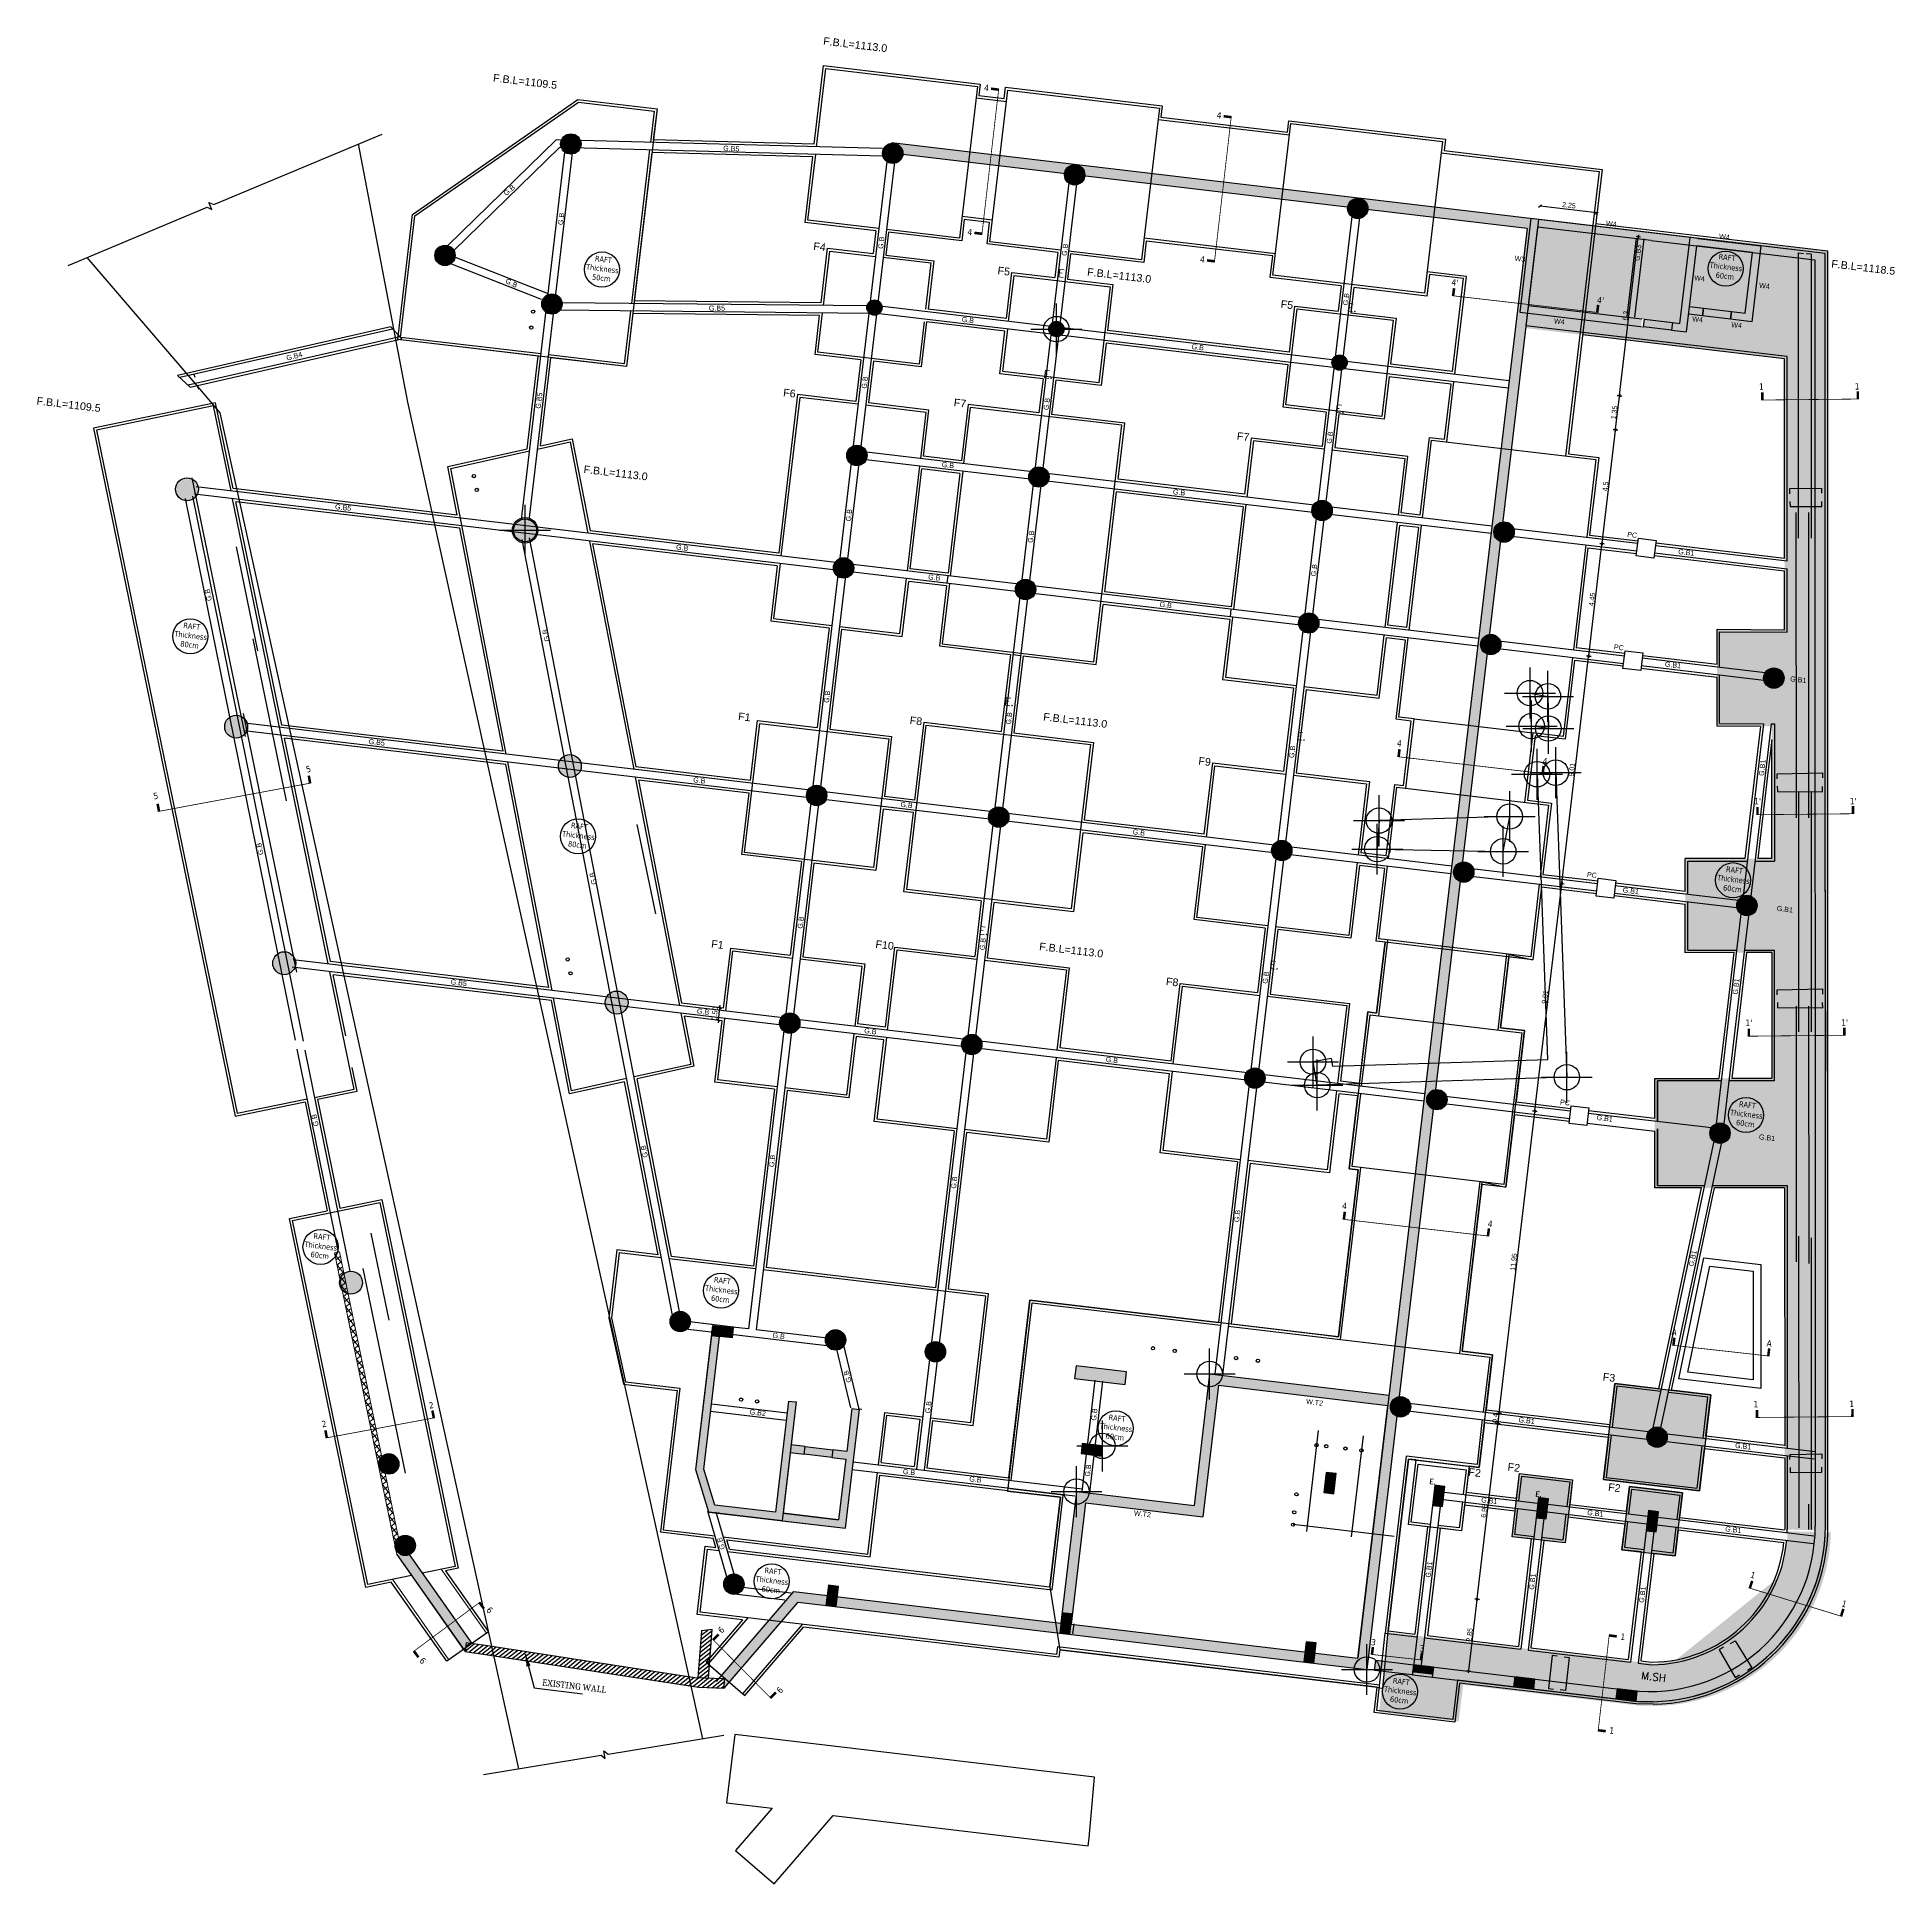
# Model space of a CAD drawing. Header units: millimetres. Extents: x 353738 to 353779397, y 355912 to 355984.
# Drawn here: x 353737.5 to 353810.5, y 355911.9 to 355984.5 of the extents above; entities outside this region: 1.
import ezdxf
from ezdxf.enums import TextEntityAlignment as Align
from ezdxf.lldxf.tags import DXFTag

# ---------------------------------------------------------------- set-up
doc = ezdxf.new("R2010")
doc.units = ezdxf.units.MM
doc.set_wipeout_variables(frame=1)
doc.header["$PDMODE"] = 34
doc.header["$PDSIZE"] = -1.5
doc.linetypes.add('( Hidden )', pattern=[0.375, 0.25, -0.125])
for name, color, linetype in [('$AUDIT_BAD_LAYER1', 7, 'Continuous'), ('A-G-DIMENSION', 191, 'Continuous'), ('A-G-EXISTING WALL', 53, 'Continuous'), ('A-P-TEXT', 2, 'Continuous'), ('P-R-WPUS', 4, 'DRAIN_PIPE'), ('S-BLINDING LINE', 1, 'Continuous'), ('S-CONCRETE PLANS', 4, 'Continuous'), ('S-CONCRETE WALLS', 5, 'Continuous'), ('S-S-BEARING WALL', 150, 'Continuous'), ('S-S-BEARING WALL HATCH', 250, 'Continuous'), ('S-S-BEARING WALL HATCH UNDER THE GROUND', 250, 'Continuous'), ('S-S-BEARING WALL UNDER THE GROUND', 150, 'Continuous'), ('S-S-COLUMN', 60, 'Continuous'), ('S-S-COLUMN HATCH', 250, 'Continuous'), ('S-Steel', 3, 'Continuous'), ('S-SYMPOLS', 6, 'Continuous'), ('S-TAGS', 135, 'Continuous'), ('S-TEXT- BEAMS', 7, 'Continuous'), ('S-Text-Col.', 7, 'Continuous'), ('S-Text-Foundations', 7, 'Continuous'), ('steel', 3, 'Continuous')]:
    doc.layers.add(name, color=color, linetype=linetype)
for name, color, linetype, lineweight in [('S-D-WATER PROOF', 8, '( Hidden )', 0), ('S-DIMENSIONS', 134, 'Continuous', 13), ('S-HATCH REIN.', 9, 'Continuous', 5)]:
    doc.layers.add(name, color=color, linetype=linetype, lineweight=lineweight)
doc.layers.add('wipeout', color=7, linetype='Continuous', true_color=0xfafafa)
doc.styles.add('ARIAL', font='arial.ttf')
doc.styles.add('Site 1-200 (m)', font='arial.ttf', dxfattribs={"width": 0.85, "height": 0.2})
doc.styles.get("Standard").update_dxf_attribs({"font": 'simplex.shx'})
doc.styles.add('Tohama', font='tahoma.ttf')
tags = doc.linetypes.add('DRAIN_PIPE', pattern='A,0.5,-0.2,["D",Standard,S=0.1,R=0,X=-0.1,Y=-0.05],-0.2', length=0.9).pattern_tags.tags
tags[6] = DXFTag(74, 10)
doc.dimstyles.new('FC 1-100 (m)', dxfattribs={"dimtxt": 0.2, "dimasz": 0.1, "dimexe": 0.144, "dimexo": 0.144, "dimgap": 0.072, "dimtad": 1, "dimzin": 1, "dimdsep": 46, "dimtxsty": 'Site 1-200 (m)', "dimblk": 'OBLIQUE', "dimcen": 90, "dimse1": 1, "dimse2": 1, "dimclrd": 256, "dimclrt": 256, "dimadec": 3, "dimazin": 0, "dimtfac": 1, "dimtix": 1, "dimtmove": 2, "dimatfit": 3, "dimfxl": 0.144, "dimtolj": 1, "dimlwd": -1, "dimarcsym": 0})
doc.dimstyles.new('FC 1-200 (m)', dxfattribs={"dimtxt": 0.26, "dimasz": 0.03, "dimexe": 0.144, "dimexo": 0.144, "dimgap": 0.03, "dimtad": 1, "dimzin": 9, "dimdsep": 46, "dimtxsty": 'Site 1-200 (m)', "dimblk": 'CC-DIMTICK', "dimcen": 90, "dimse1": 1, "dimse2": 1, "dimclrd": 256, "dimclrt": 256, "dimadec": 3, "dimazin": 0, "dimtfac": 1, "dimtix": 1, "dimtmove": 2, "dimatfit": 3, "dimfxl": 0.144, "dimtolj": 1, "dimlwd": -1, "dimarcsym": 0})
pattern_1 = [(38.25076, (353780.77146, 355922.46336), (-0.0773887, 0.0981644), [])]

# ---------------------------------------------------------------- blocks, each defined once
blk = doc.blocks.new('EXISTING WALL')
for p, q in [((-15.816, -4.378), (-16.98, -4.476)), ((-15.785, -4.742), (-15.816, -4.378))]:
    blk.add_line(p, q)
for points in [[(-16.45, -4.431), (-16.526, -2.517), (-16.938, -2.61), (-16.865, -4.466)], [(-26.059, -4.17), (-26.065, -4.515), (-25.344, -4.533), (-16.781, -4.831), (-15.785, -4.742)], [(-16.98, -4.476), (-25.297, -4.183), (-26.059, -4.17)]]:
    blk.add_lwpolyline(points)
blk = doc.blocks.new('_OBLIQUE')
at = {"color": 0, "linetype": 'ByBlock'}
blk.add_line((-0.5, -0.5), (0.5, 0.5), dxfattribs=at)
blk = doc.blocks.new('CC-DIMTICK')
for p, q in [((0, 3), (0, -3)), ((2, 0), (-2, 0))]:
    blk.add_line(p, q)
at = {"const_width": 0.444, "flags": 128}
blk.add_lwpolyline([(-1.4, -1.4), (1.4, 1.4)], dxfattribs=at)
blk = doc.blocks.new('*D4')
at = {"layer": 'A-G-DIMENSION', "transparency": 16777216}
blk.add_line((353793.786, 355920.301), (353794.113, 355923.068), dxfattribs=at)
at = {"layer": 'A-G-DIMENSION', "transparency": 16777216, "xscale": 0.03, "yscale": 0.03, "zscale": 0.03}
for p, rotation in [((353794.117, 355923.098), 83.25075668167635), ((353793.782, 355920.271), 263.2507566816763)]:
    blk.add_blockref('CC-DIMTICK', p, dxfattribs=dict(at, rotation=rotation))
at = {"layer": 'A-G-DIMENSION', "transparency": 16777216, "insert": (353793.819, 355921.7), "char_height": 0.2, "attachment_point": 5, "rotation": 83.25076, "style": 'Site 1-200 (m)'}
blk.add_mtext('\\A1;2.85', dxfattribs=at)
blk = doc.blocks.new('*D5')
at = {"layer": 'A-G-DIMENSION', "transparency": 16777216}
blk.add_line((353794.12, 355923.128), (353794.93, 355929.97), dxfattribs=at)
at = {"layer": 'A-G-DIMENSION', "transparency": 16777216, "xscale": 0.03, "yscale": 0.03, "zscale": 0.03}
for p, rotation in [((353794.934, 355930), 83.25075668167635), ((353794.117, 355923.098), 263.2507566816763)]:
    blk.add_blockref('CC-DIMTICK', p, dxfattribs=dict(at, rotation=rotation))
at = {"layer": 'A-G-DIMENSION', "transparency": 16777216, "insert": (353794.394, 355926.565), "char_height": 0.2, "attachment_point": 5, "rotation": 83.25076, "style": 'Site 1-200 (m)'}
blk.add_mtext('\\A1;6.95', dxfattribs=at)
blk = doc.blocks.new('*D6')
at = {"layer": 'A-G-DIMENSION', "transparency": 16777216}
blk.add_line((353794.937, 355930.03), (353794.977, 355930.367), dxfattribs=at)
at = {"layer": 'A-G-DIMENSION', "transparency": 16777216, "xscale": 0.03, "yscale": 0.03, "zscale": 0.03}
for p, rotation in [((353794.934, 355930), 263.2507566816763), ((353794.981, 355930.397), 83.25075668167635)]:
    blk.add_blockref('CC-DIMTICK', p, dxfattribs=dict(at, rotation=rotation))
at = {"layer": 'A-G-DIMENSION', "transparency": 16777216, "insert": (353794.826, 355930.214), "char_height": 0.2, "attachment_point": 5, "rotation": 83.25076, "style": 'Site 1-200 (m)'}
blk.add_mtext('\\A1;0.4', dxfattribs=at)
blk = doc.blocks.new('*D7')
at = {"layer": 'A-G-DIMENSION', "transparency": 16777216}
blk.add_line((353794.984, 355930.427), (353796.382, 355942.235), dxfattribs=at)
at = {"layer": 'A-G-DIMENSION', "transparency": 16777216, "xscale": 0.03, "yscale": 0.03, "zscale": 0.03}
for p, rotation in [((353796.385, 355942.265), 83.25075668167635), ((353794.981, 355930.397), 263.2507566816763)]:
    blk.add_blockref('CC-DIMTICK', p, dxfattribs=dict(at, rotation=rotation))
at = {"layer": 'A-G-DIMENSION', "transparency": 16777216, "insert": (353795.552, 355936.346), "char_height": 0.2, "attachment_point": 5, "rotation": 83.25076, "style": 'Site 1-200 (m)'}
blk.add_mtext('\\A1;11.95', dxfattribs=at)
blk = doc.blocks.new('*D8')
at = {"layer": 'A-G-DIMENSION', "transparency": 16777216}
blk.add_line((353796.389, 355942.294), (353797.441, 355951.183), dxfattribs=at)
at = {"layer": 'A-G-DIMENSION', "transparency": 16777216, "xscale": 0.03, "yscale": 0.03, "zscale": 0.03}
for p, rotation in [((353797.444, 355951.212), 83.25075668167635), ((353796.385, 355942.265), 263.2507566816763)]:
    blk.add_blockref('CC-DIMTICK', p, dxfattribs=dict(at, rotation=rotation))
at = {"layer": 'A-G-DIMENSION', "transparency": 16777216, "insert": (353796.783, 355946.754), "char_height": 0.2, "attachment_point": 5, "rotation": 83.25076, "style": 'Site 1-200 (m)'}
blk.add_mtext('\\A1;9.01', dxfattribs=at)
blk = doc.blocks.new('*D9')
at = {"layer": 'A-G-DIMENSION', "transparency": 16777216}
blk.add_line((353797.445, 355951.222), (353798.497, 355960.11), dxfattribs=at)
at = {"layer": 'A-G-DIMENSION', "transparency": 16777216, "xscale": 0.03, "yscale": 0.03, "zscale": 0.03}
for p, rotation in [((353798.501, 355960.14), 83.25075668167635), ((353797.442, 355951.192), 263.2507566816763)]:
    blk.add_blockref('CC-DIMTICK', p, dxfattribs=dict(at, rotation=rotation))
at = {"layer": 'A-G-DIMENSION', "transparency": 16777216, "insert": (353797.84, 355955.682), "char_height": 0.2, "attachment_point": 5, "rotation": 83.25076, "style": 'Site 1-200 (m)'}
blk.add_mtext('\\A1;9.01', dxfattribs=at)
blk = doc.blocks.new('*D10')
at = {"layer": 'A-G-DIMENSION', "transparency": 16777216}
blk.add_line((353798.504, 355960.17), (353799.02, 355964.529), dxfattribs=at)
at = {"layer": 'A-G-DIMENSION', "transparency": 16777216, "xscale": 0.03, "yscale": 0.03, "zscale": 0.03}
for p, rotation in [((353799.024, 355964.559), 83.25075668167635), ((353798.501, 355960.14), 263.2507566816763)]:
    blk.add_blockref('CC-DIMTICK', p, dxfattribs=dict(at, rotation=rotation))
at = {"layer": 'A-G-DIMENSION', "transparency": 16777216, "insert": (353798.631, 355962.365), "char_height": 0.2, "attachment_point": 5, "rotation": 83.25076, "style": 'Site 1-200 (m)'}
blk.add_mtext('\\A1;4.45', dxfattribs=at)
blk = doc.blocks.new('*D11')
at = {"layer": 'A-G-DIMENSION', "transparency": 16777216}
blk.add_line((353799.027, 355964.589), (353799.549, 355968.998), dxfattribs=at)
at = {"layer": 'A-G-DIMENSION', "transparency": 16777216, "xscale": 0.03, "yscale": 0.03, "zscale": 0.03}
for p, rotation in [((353799.553, 355969.028), 83.25075668167635), ((353799.024, 355964.559), 263.2507566816763)]:
    blk.add_blockref('CC-DIMTICK', p, dxfattribs=dict(at, rotation=rotation))
at = {"layer": 'A-G-DIMENSION', "transparency": 16777216, "insert": (353799.157, 355966.809), "char_height": 0.2, "attachment_point": 5, "rotation": 83.25076, "style": 'Site 1-200 (m)'}
blk.add_mtext('\\A1;4.5', dxfattribs=at)
blk = doc.blocks.new('*D12')
at = {"layer": 'A-G-DIMENSION', "transparency": 16777216}
blk.add_line((353799.556, 355969.058), (353799.708, 355970.339), dxfattribs=at)
at = {"layer": 'A-G-DIMENSION', "transparency": 16777216, "xscale": 0.03, "yscale": 0.03, "zscale": 0.03}
for p, rotation in [((353799.711, 355970.369), 83.25075668167635), ((353799.553, 355969.028), 263.2507566816763)]:
    blk.add_blockref('CC-DIMTICK', p, dxfattribs=dict(at, rotation=rotation))
at = {"layer": 'A-G-DIMENSION', "transparency": 16777216, "insert": (353799.501, 355969.714), "char_height": 0.2, "attachment_point": 5, "rotation": 83.25076, "style": 'Site 1-200 (m)'}
blk.add_mtext('\\A1;1.35', dxfattribs=at)
blk = doc.blocks.new('*D13')
at = {"layer": 'A-G-DIMENSION', "transparency": 16777216}
blk.add_line((353799.715, 355970.398), (353800.448, 355976.595), dxfattribs=at)
at = {"layer": 'A-G-DIMENSION', "transparency": 16777216, "xscale": 0.03, "yscale": 0.03, "zscale": 0.03}
for p, rotation in [((353800.452, 355976.625), 83.25075668167635), ((353799.711, 355970.369), 263.2507566816763)]:
    blk.add_blockref('CC-DIMTICK', p, dxfattribs=dict(at, rotation=rotation))
at = {"layer": 'A-G-DIMENSION', "transparency": 16777216, "insert": (353799.95, 355973.512), "char_height": 0.2, "attachment_point": 5, "rotation": 83.25076, "style": 'Site 1-200 (m)'}
blk.add_mtext('\\A1;6.3', dxfattribs=at)
blk = doc.blocks.new('*D14')
at = {"transparency": 16777216}
blk.add_line((353798.822, 355977.547), (353796.588, 355977.812), dxfattribs=at)
at = {"linetype": 'DRAIN_PIPE', "transparency": 16777216, "xscale": 0.1, "yscale": 0.1, "zscale": 0.1}
for p, rotation in [((353796.588, 355977.812), 173.2507566813428), ((353798.822, 355977.547), 353.2507566813428)]:
    blk.add_blockref('_OBLIQUE', p, dxfattribs=dict(at, rotation=rotation))
at = {"linetype": 'DRAIN_PIPE', "transparency": 16777216, "insert": (353797.725, 355977.853), "char_height": 0.2, "attachment_point": 5, "rotation": 353.25076, "style": 'Site 1-200 (m)'}
blk.add_mtext('\\A1;2.25', dxfattribs=at)
blk = doc.blocks.new('*D15')
at = {"transparency": 16777216}
for p, q in [((353764.311, 355945.837), (353764.37, 355946.333)), ((353764.37, 355946.333), (353764.382, 355946.432)), ((353764.311, 355945.837), (353764.299, 355945.737))]:
    blk.add_line(p, q, dxfattribs=at)
at = {"transparency": 16777216, "xscale": 0.1, "yscale": 0.1, "zscale": 0.1}
for p, rotation in [((353764.37, 355946.333), 263.2507566787386), ((353764.311, 355945.837), 83.25075667873854)]:
    blk.add_blockref('_OBLIQUE', p, dxfattribs=dict(at, rotation=rotation))
at = {"transparency": 16777216, "insert": (353764.168, 355946.105), "char_height": 0.2, "attachment_point": 5, "rotation": 83.25076, "style": 'Site 1-200 (m)'}
blk.add_mtext('\\A1;0.50', dxfattribs=at)

msp = doc.modelspace()

# ---------------------------------------------------------------- hatches: boundary and pattern name
at = {"layer": 'A-G-EXISTING WALL'}
h = msp.add_hatch(dxfattribs=at)
h.set_pattern_fill('ANSI31', color=256, scale=1.000008, angle=-6.74924)
h.set_pattern_definition(pattern_1)
h.paths.add_polyline_path([(353763.893, 355919.997), (353763.383, 355920.014), (353763.166, 355920.047), (353763.247, 355919.683), (353763.539, 355919.638), (353764.196, 355919.619)])
h.paths.add_polyline_path([(353764.55, 355919.975), (353763.893, 355919.997), (353764.196, 355919.619), (353764.538, 355919.61)])
h.paths.add_polyline_path([(353763.166, 355920.047), (353759.456, 355920.619), (353759.537, 355920.254), (353763.247, 355919.683)])
h.paths.add_polyline_path([(353759.456, 355920.619), (353759.171, 355920.663), (353759.252, 355920.297), (353759.537, 355920.254)])
h.paths.add_polyline_path([(353759.171, 355920.663), (353755.393, 355921.246), (353755.474, 355920.878), (353759.252, 355920.297)])
h.paths.add_polyline_path([(353755.393, 355921.246), (353755.158, 355921.282), (353754.403, 355921.385), (353754.356, 355921.039), (353755.071, 355920.94), (353755.474, 355920.878)])
h = msp.add_hatch(dxfattribs=at)
h.set_pattern_fill('ANSI31', color=256, scale=1.000008, angle=-6.74924)
h.set_pattern_definition(pattern_1)
h.paths.add_polyline_path([(353764.064, 355921.906), (353763.644, 355921.862), (353763.533, 355920.445), (353763.893, 355919.997), (353763.914, 355919.996)])
h.paths.add_polyline_path([(353763.533, 355920.445), (353763.499, 355920.01), (353763.893, 355919.997)])
at = {"layer": 'S-D-WATER PROOF'}
h = msp.add_hatch(color=254, dxfattribs=at)
h.dxf.hatch_style = 1
h.paths.add_polyline_path([(353796.521, 355977.252), (353796.036, 355973.023), (353806.191, 355971.817), (353806.193, 355961.179), (353803.544, 355961.179), (353803.545, 355957.379), (353805.694, 355957.379), (353805.695, 355952.192), (353802.295, 355952.191), (353802.296, 355948.491), (353805.696, 355948.497), (353805.697, 355943.554), (353801.097, 355943.553), (353801.098, 355939.253), (353806.199, 355939.254), (353806.2, 355925.832), (353807.9, 355925.793), (353807.89, 355976.047)])
h = msp.add_hatch(color=254, dxfattribs=at)
h.dxf.hatch_style = 1
h.paths.add_polyline_path([(353803.297, 355931.125), (353799.524, 355931.572), (353799.077, 355927.798), (353802.851, 355927.351)])
h.paths.add_polyline_path([(353800.102, 355927.525), (353802.188, 355927.279), (353801.894, 355924.796), (353799.808, 355925.043)])
h.paths.add_polyline_path([(353795.782, 355928.037), (353797.868, 355927.79), (353797.574, 355925.307), (353795.489, 355925.554)])
h = msp.add_hatch(color=254, dxfattribs=at)
h.dxf.hatch_style = 1
edge = h.paths.add_edge_path()
edge.add_line((353790.617, 355921.798), (353801.205, 355920.545))
edge.add_line((353801.205, 355920.545), (353801.231, 355920.609))
edge.add_arc((353801.017, 355925.904), 5.299, 272.31648, 358.53619)
edge.add_line((353806.314, 355925.768), (353808.014, 355925.725))
edge.add_arc((353801.017, 355925.904), 6.999, -88.95501, -1.46794, ccw=False)
edge.add_line((353801.145, 355918.906), (353800.466, 355918.921))
edge.add_line((353800.466, 355918.921), (353793.564, 355919.737))
edge.add_line((353793.564, 355919.737), (353793.394, 355918.298))
edge.add_line((353793.394, 355918.298), (353790.265, 355918.668))
edge.add_line((353790.265, 355918.668), (353790.617, 355921.798))
at = {"layer": 'S-HATCH REIN.'}
h = msp.add_hatch(dxfattribs=at)
h.set_pattern_fill('ANSI37', color=256, scale=1.500013, angle=-6.74924)
h.set_pattern_definition([(38.25076, (353817.27468, 355904.5538), (-0.11608304, 0.14724663), []), (128.25076, (353817.27468, 355904.5538), (-0.14724663, -0.11608304), [])])
edge = h.paths.add_edge_path()
edge.add_line((353751.741, 355925.509), (353749.418, 355936.74))
edge.add_line((353749.418, 355936.74), (353749.222, 355936.7))
edge.add_line((353749.222, 355936.7), (353751.674, 355924.848))
at = {"layer": 'S-S-BEARING WALL HATCH'}
h = msp.add_hatch(color=256, dxfattribs=at)
h.dxf.hatch_style = 1
h.paths.add_polyline_path([(353807.401, 355925.972), (353807.801, 355925.972), (353807.79, 355975.958), (353800.995, 355976.762), (353800.96, 355976.464), (353807.39, 355975.703)])
h = msp.add_hatch(color=256, dxfattribs=at)
h.dxf.hatch_style = 1
h.paths.add_polyline_path([(353790.611, 355930.713), (353790.658, 355931.11), (353783.607, 355931.945), (353782.949, 355926.383), (353783.346, 355926.336), (353783.957, 355931.5)])
h = msp.add_hatch(color=256, dxfattribs=at)
h.dxf.hatch_style = 1
edge = h.paths.add_edge_path()
edge.add_arc((353800.901, 355925.971), 6.9, 348.17929, 360.01176)
edge.add_line((353807.801, 355925.972), (353807.401, 355925.972))
edge.add_line((353807.401, 355925.972), (353807.339, 355925.079))
edge.add_arc((353800.89, 355925.977), 6.512, 265.76495, 352.06663, ccw=False)
edge.add_line((353800.409, 355919.484), (353791.621, 355920.524))
edge.add_line((353791.621, 355920.524), (353791.574, 355920.126))
edge.add_line((353791.574, 355920.126), (353800.362, 355919.086))
edge.add_arc((353800.891, 355925.977), 6.911, 265.61127, 348.14641)
h = msp.add_hatch(color=256, dxfattribs=at)
h.dxf.hatch_style = 1
h.paths.add_polyline_path([(353767.442, 355922.982), (353768.534, 355922.853), (353768.581, 355923.25), (353767.277, 355923.405), (353764.413, 355920.077), (353764.55, 355919.975), (353764.538, 355919.61)])
h.paths.add_polyline_path([(353752.207, 355924.785), (353751.674, 355924.848), (353754.356, 355921.039), (353754.404, 355921.389), (353754.623, 355921.355)])
h = msp.add_hatch(color=256, dxfattribs=at)
h.dxf.hatch_style = 1
h.paths.add_polyline_path([(353768.68, 355923.239), (353768.633, 355922.841), (353778.316, 355921.695), (353778.363, 355922.093)])
h = msp.add_hatch(color=256, dxfattribs=at)
h.dxf.hatch_style = 1
h.paths.add_polyline_path([(353789.786, 355920.338), (353789.833, 355920.735), (353778.363, 355922.093), (353778.316, 355921.695)])
h = msp.add_hatch(color=256, dxfattribs=at)
h.dxf.hatch_style = 1
h.paths.add_polyline_path([(353791.618, 355920.524), (353790.131, 355920.7), (353790.084, 355920.303), (353791.571, 355920.127)])
at = {"layer": 'S-S-BEARING WALL HATCH UNDER THE GROUND'}
h = msp.add_hatch(color=256, dxfattribs=at)
h.dxf.hatch_style = 1
h.paths.add_polyline_path([(353771.6, 355980.241), (353771.265, 355980.281), (353771.553, 355979.844), (353796.479, 355976.894), (353796.526, 355977.291)])
h = msp.add_hatch(color=256, dxfattribs=at)
h.dxf.hatch_style = 1
h.paths.add_polyline_path([(353790.658, 355931.11), (353791.055, 355931.063), (353796.491, 355976.993), (353796.094, 355977.04)])
h = msp.add_hatch(color=256, dxfattribs=at)
h.dxf.hatch_style = 1
h.paths.add_polyline_path([(353800.995, 355976.762), (353796.228, 355977.326), (353795.793, 355973.652), (353800.659, 355973.076), (353800.695, 355973.374), (353796.126, 355973.915), (353796.491, 355976.993), (353800.96, 355976.464)])
h = msp.add_hatch(color=256, dxfattribs=at)
h.dxf.hatch_style = 1
h.paths.add_polyline_path([(353802.085, 355973.209), (353801.787, 355973.245), (353801.752, 355972.947), (353802.348, 355972.876), (353802.43, 355973.571), (353802.976, 355973.507), (353803.011, 355973.805), (353802.465, 355973.869), (353802.747, 355976.253), (353802.449, 355976.288)])
h.paths.add_polyline_path([(353804.068, 355973.377), (353804.913, 355973.278), (353805.265, 355976.257), (353802.782, 355976.551), (353802.747, 355976.253), (353804.932, 355975.994), (353804.65, 355973.611), (353804.104, 355973.675)])
h = msp.add_hatch(color=256, dxfattribs=at)
h.dxf.hatch_style = 1
h.paths.add_polyline_path([(353764.096, 355933.851), (353764.049, 355933.454), (353764.843, 355933.36), (353764.89, 355933.757)])
h = msp.add_hatch(color=256, dxfattribs=at)
h.dxf.hatch_style = 1
h.paths.add_polyline_path([(353764.096, 355933.851), (353764.049, 355933.454), (353764.843, 355933.36), (353764.89, 355933.757)])
h = msp.add_hatch(color=256, dxfattribs=at)
h.dxf.hatch_style = 1
h.paths.add_polyline_path([(353767.067, 355930.881), (353767.365, 355930.846), (353766.813, 355926.178), (353763.937, 355926.519), (353763.425, 355928.184), (353764.049, 355933.454), (353764.347, 355933.418), (353763.731, 355928.212), (353764.167, 355926.794), (353766.55, 355926.512)])
h = msp.add_hatch(color=256, dxfattribs=at)
h.dxf.hatch_style = 1
h.paths.add_polyline_path([(353767.067, 355930.881), (353767.365, 355930.846), (353766.813, 355926.178), (353763.937, 355926.519), (353763.425, 355928.184), (353764.049, 355933.454), (353764.347, 355933.418), (353763.731, 355928.212), (353764.167, 355926.794), (353766.55, 355926.512)])
h = msp.add_hatch(color=256, dxfattribs=at)
h.dxf.hatch_style = 1
h.paths.add_polyline_path([(353789.436, 355920.782), (353789.833, 355920.735), (353791.055, 355931.063), (353790.658, 355931.11)])
h = msp.add_hatch(color=256, dxfattribs=at)
h.dxf.hatch_style = 1
h.paths.add_polyline_path([(353767.166, 355929.158), (353767.712, 355929.093), (353767.676, 355928.795), (353767.13, 355928.86)], flags=17)
h.paths.add_polyline_path([(353768.804, 355928.964), (353769.35, 355928.899), (353769.55, 355930.587), (353769.848, 355930.552), (353769.648, 355928.864), (353769.296, 355925.885), (353766.813, 355926.178), (353766.848, 355926.476), (353769.033, 355926.218), (353769.315, 355928.601), (353768.769, 355928.666)])
h = msp.add_hatch(color=256, dxfattribs=at)
h.dxf.hatch_style = 1
h.paths.add_polyline_path([(353767.166, 355929.158), (353767.712, 355929.093), (353767.676, 355928.795), (353767.13, 355928.86)], flags=17)
h.paths.add_polyline_path([(353769.848, 355930.552), (353769.55, 355930.587), (353769.35, 355928.899), (353768.804, 355928.964), (353768.769, 355928.666), (353769.315, 355928.601), (353769.033, 355926.218), (353766.848, 355926.476), (353766.813, 355926.178), (353769.296, 355925.885)])
h = msp.add_hatch(color=256, dxfattribs=at)
h.dxf.hatch_style = 1
h.paths.add_polyline_path([(353777.767, 355922.163), (353778.164, 355922.116), (353778.728, 355926.883), (353782.949, 355926.383), (353782.996, 355926.781), (353778.378, 355927.327)])
at = {"layer": 'S-S-COLUMN HATCH'}
h = msp.add_hatch(color=256, dxfattribs=at)
h.dxf.hatch_style = 1
edge = h.paths.add_edge_path()
edge.add_arc((353758.511, 355980.258), 0.4, -6.74924, 353.25076)
h = msp.add_hatch(color=256, dxfattribs=at)
h.dxf.hatch_style = 1
edge = h.paths.add_edge_path()
edge.add_arc((353771.156, 355979.891), 0.4, -6.74924, 353.25076)
h = msp.add_hatch(color=256, dxfattribs=at)
h.dxf.hatch_style = 1
edge = h.paths.add_edge_path()
edge.add_arc((353771.156, 355979.891), 0.4, -6.74924, 353.25076)
h = msp.add_hatch(color=1, dxfattribs=at)
h.dxf.hatch_style = 1
edge = h.paths.add_edge_path()
edge.add_arc((353778.306, 355979.045), 0.4, -6.74924, 353.25076)
h = msp.add_hatch(color=1, dxfattribs=at)
h.dxf.hatch_style = 1
edge = h.paths.add_edge_path()
edge.add_arc((353778.306, 355979.045), 0.4, -6.74924, 353.25076)
h = msp.add_hatch(color=256, dxfattribs=at)
h.dxf.hatch_style = 1
edge = h.paths.add_edge_path()
edge.add_arc((353789.428, 355977.728), 0.4, -6.74924, 353.25076)
h = msp.add_hatch(color=256, dxfattribs=at)
h.dxf.hatch_style = 1
edge = h.paths.add_edge_path()
edge.add_arc((353789.428, 355977.728), 0.4, -6.74924, 353.25076)
h = msp.add_hatch(color=256, dxfattribs=at)
h.dxf.hatch_style = 1
edge = h.paths.add_edge_path()
edge.add_arc((353753.568, 355975.88), 0.4, -6.74924, 353.25076)
h = msp.add_hatch(color=256, dxfattribs=at)
h.dxf.hatch_style = 1
edge = h.paths.add_edge_path()
edge.add_arc((353757.767, 355973.973), 0.4, -6.74924, 353.25076)
h = msp.add_hatch(color=256, dxfattribs=at)
h.dxf.hatch_style = 1
edge = h.paths.add_edge_path()
edge.add_arc((353770.439, 355973.833), 0.3, -6.74924, 353.25076)
h = msp.add_hatch(color=256, dxfattribs=at)
h.dxf.hatch_style = 1
edge = h.paths.add_edge_path()
edge.add_arc((353777.589, 355972.987), 0.3, -6.74924, 353.25076)
h = msp.add_hatch(color=256, dxfattribs=at)
h.dxf.hatch_style = 1
h.paths.add_polyline_path([(353804.068, 355973.377), (353802.976, 355973.507), (353803.011, 355973.805), (353804.104, 355973.675)])
h = msp.add_hatch(color=256, dxfattribs=at)
h.dxf.hatch_style = 1
edge = h.paths.add_edge_path()
edge.add_arc((353788.711, 355971.67), 0.3, -6.74924, 353.25076)
h = msp.add_hatch(color=256, dxfattribs=at)
h.dxf.hatch_style = 1
edge = h.paths.add_edge_path()
edge.add_arc((353769.751, 355968.023), 0.4, -6.74924, 353.25076)
h = msp.add_hatch(color=256, dxfattribs=at)
h.dxf.hatch_style = 1
edge = h.paths.add_edge_path()
edge.add_arc((353769.751, 355968.023), 0.4, -6.74924, 353.25076)
h = msp.add_hatch(color=256, dxfattribs=at)
h.dxf.hatch_style = 1
edge = h.paths.add_edge_path()
edge.add_arc((353776.901, 355967.177), 0.4, -6.74924, 353.25076)
h = msp.add_hatch(color=256, dxfattribs=at)
h.dxf.hatch_style = 1
edge = h.paths.add_edge_path()
edge.add_arc((353776.901, 355967.177), 0.4, -6.74924, 353.25076)
h = msp.add_hatch(color=256, dxfattribs=at)
h.dxf.hatch_style = 1
edge = h.paths.add_edge_path()
edge.add_arc((353743.431, 355966.696), 0.45, -6.74924, 353.25076)
h = msp.add_hatch(color=256, dxfattribs=at)
h.dxf.hatch_style = 1
edge = h.paths.add_edge_path()
edge.add_arc((353788.024, 355965.861), 0.4, -6.74924, 353.25076)
h = msp.add_hatch(color=256, dxfattribs=at)
h.dxf.hatch_style = 1
edge = h.paths.add_edge_path()
edge.add_arc((353788.024, 355965.861), 0.4, -6.74924, 353.25076)
h = msp.add_hatch(color=256, dxfattribs=at)
h.dxf.hatch_style = 1
edge = h.paths.add_edge_path()
edge.add_arc((353756.715, 355965.085), 0.45, -6.74924, 353.25076)
h = msp.add_hatch(color=256, dxfattribs=at)
h.dxf.hatch_style = 1
edge = h.paths.add_edge_path()
edge.add_arc((353795.174, 355965.015), 0.4, -6.74924, 353.25076)
h = msp.add_hatch(color=256, dxfattribs=at)
h.dxf.hatch_style = 1
edge = h.paths.add_edge_path()
edge.add_arc((353795.174, 355965.015), 0.4, -6.74924, 353.25076)
h = msp.add_hatch(color=256, dxfattribs=at)
h.dxf.hatch_style = 1
edge = h.paths.add_edge_path()
edge.add_arc((353769.228, 355963.604), 0.4, -6.74924, 353.25076)
h = msp.add_hatch(color=256, dxfattribs=at)
h.dxf.hatch_style = 1
edge = h.paths.add_edge_path()
edge.add_arc((353769.228, 355963.604), 0.4, -6.74924, 353.25076)
h = msp.add_hatch(color=256, dxfattribs=at)
h.dxf.hatch_style = 1
edge = h.paths.add_edge_path()
edge.add_arc((353776.378, 355962.758), 0.4, -6.74924, 353.25076)
h = msp.add_hatch(color=256, dxfattribs=at)
h.dxf.hatch_style = 1
edge = h.paths.add_edge_path()
edge.add_arc((353776.378, 355962.758), 0.4, -6.74924, 353.25076)
h = msp.add_hatch(color=256, dxfattribs=at)
h.dxf.hatch_style = 1
edge = h.paths.add_edge_path()
edge.add_arc((353787.501, 355961.442), 0.4, -6.74924, 353.25076)
h = msp.add_hatch(color=256, dxfattribs=at)
h.dxf.hatch_style = 1
edge = h.paths.add_edge_path()
edge.add_arc((353787.501, 355961.442), 0.4, -6.74924, 353.25076)
h = msp.add_hatch(color=256, dxfattribs=at)
h.dxf.hatch_style = 1
edge = h.paths.add_edge_path()
edge.add_arc((353794.651, 355960.596), 0.4, -6.74924, 353.25076)
h = msp.add_hatch(color=256, dxfattribs=at)
h.dxf.hatch_style = 1
edge = h.paths.add_edge_path()
edge.add_arc((353794.651, 355960.596), 0.4, -6.74924, 353.25076)
h = msp.add_hatch(color=256, dxfattribs=at)
h.dxf.hatch_style = 1
edge = h.paths.add_edge_path()
edge.add_arc((353805.773, 355959.279), 0.4, -6.74924, 353.25076)
h = msp.add_hatch(color=256, dxfattribs=at)
h.dxf.hatch_style = 1
edge = h.paths.add_edge_path()
edge.add_arc((353745.363, 355957.369), 0.45, -6.74924, 353.25076)
h = msp.add_hatch(color=256, dxfattribs=at)
h.dxf.hatch_style = 1
edge = h.paths.add_edge_path()
edge.add_arc((353758.472, 355955.822), 0.45, -6.74924, 353.25076)
h = msp.add_hatch(color=256, dxfattribs=at)
h.dxf.hatch_style = 1
edge = h.paths.add_edge_path()
edge.add_arc((353768.17, 355954.667), 0.4, -6.74924, 353.25076)
h = msp.add_hatch(color=256, dxfattribs=at)
h.dxf.hatch_style = 1
edge = h.paths.add_edge_path()
edge.add_arc((353768.17, 355954.667), 0.4, -6.74924, 353.25076)
h = msp.add_hatch(color=256, dxfattribs=at)
h.dxf.hatch_style = 1
edge = h.paths.add_edge_path()
edge.add_arc((353775.321, 355953.82), 0.4, -6.74924, 353.25076)
h = msp.add_hatch(color=256, dxfattribs=at)
h.dxf.hatch_style = 1
edge = h.paths.add_edge_path()
edge.add_arc((353775.321, 355953.82), 0.4, -6.74924, 353.25076)
h = msp.add_hatch(color=256, dxfattribs=at)
h.dxf.hatch_style = 1
edge = h.paths.add_edge_path()
edge.add_arc((353786.443, 355952.504), 0.4, -6.74924, 353.25076)
h = msp.add_hatch(color=256, dxfattribs=at)
h.dxf.hatch_style = 1
edge = h.paths.add_edge_path()
edge.add_arc((353786.443, 355952.504), 0.4, -6.74924, 353.25076)
h = msp.add_hatch(color=256, dxfattribs=at)
h.dxf.hatch_style = 1
edge = h.paths.add_edge_path()
edge.add_arc((353793.593, 355951.658), 0.4, -6.74924, 353.25076)
h = msp.add_hatch(color=256, dxfattribs=at)
h.dxf.hatch_style = 1
edge = h.paths.add_edge_path()
edge.add_arc((353793.593, 355951.658), 0.4, -6.74924, 353.25076)
h = msp.add_hatch(color=256, dxfattribs=at)
h.dxf.hatch_style = 1
edge = h.paths.add_edge_path()
edge.add_arc((353804.716, 355950.342), 0.4, -6.74924, 353.25076)
h = msp.add_hatch(color=256, dxfattribs=at)
h.dxf.hatch_style = 1
edge = h.paths.add_edge_path()
edge.add_arc((353747.251, 355948.079), 0.45, -6.74924, 353.25076)
h = msp.add_hatch(color=256, dxfattribs=at)
h.dxf.hatch_style = 1
edge = h.paths.add_edge_path()
edge.add_arc((353760.313, 355946.534), 0.45, -6.74924, 353.25076)
h = msp.add_hatch(color=256, dxfattribs=at)
h.dxf.hatch_style = 1
edge = h.paths.add_edge_path()
edge.add_arc((353767.113, 355945.729), 0.4, -6.74924, 353.25076)
h = msp.add_hatch(color=256, dxfattribs=at)
h.dxf.hatch_style = 1
edge = h.paths.add_edge_path()
edge.add_arc((353767.113, 355945.729), 0.4, -6.74924, 353.25076)
h = msp.add_hatch(color=256, dxfattribs=at)
h.dxf.hatch_style = 1
edge = h.paths.add_edge_path()
edge.add_arc((353767.113, 355945.729), 0.4, -6.74924, 353.25076)
h = msp.add_hatch(color=256, dxfattribs=at)
h.dxf.hatch_style = 1
edge = h.paths.add_edge_path()
edge.add_arc((353774.263, 355944.883), 0.4, -6.74924, 353.25076)
h = msp.add_hatch(color=256, dxfattribs=at)
h.dxf.hatch_style = 1
edge = h.paths.add_edge_path()
edge.add_arc((353774.263, 355944.883), 0.4, -6.74924, 353.25076)
h = msp.add_hatch(color=256, dxfattribs=at)
h.dxf.hatch_style = 1
edge = h.paths.add_edge_path()
edge.add_arc((353785.385, 355943.566), 0.4, -6.74924, 353.25076)
h = msp.add_hatch(color=256, dxfattribs=at)
h.dxf.hatch_style = 1
edge = h.paths.add_edge_path()
edge.add_arc((353785.385, 355943.566), 0.4, -6.74924, 353.25076)
h = msp.add_hatch(color=256, dxfattribs=at)
h.dxf.hatch_style = 1
edge = h.paths.add_edge_path()
edge.add_arc((353792.536, 355942.72), 0.4, -6.74924, 353.25076)
h = msp.add_hatch(color=256, dxfattribs=at)
h.dxf.hatch_style = 1
edge = h.paths.add_edge_path()
edge.add_arc((353792.536, 355942.72), 0.4, -6.74924, 353.25076)
h = msp.add_hatch(color=256, dxfattribs=at)
h.dxf.hatch_style = 1
edge = h.paths.add_edge_path()
edge.add_arc((353803.658, 355941.404), 0.4, -6.74924, 353.25076)
h = msp.add_hatch(color=256, dxfattribs=at)
h.dxf.hatch_style = 1
edge = h.paths.add_edge_path()
edge.add_arc((353749.873, 355935.532), 0.45, -6.74924, 353.25076)
h = msp.add_hatch(color=256, dxfattribs=at)
h.dxf.hatch_style = 1
edge = h.paths.add_edge_path()
edge.add_arc((353762.811, 355934.003), 0.4, -6.74924, 353.25076)
h = msp.add_hatch(color=256, dxfattribs=at)
h.dxf.hatch_style = 1
edge = h.paths.add_edge_path()
edge.add_arc((353768.912, 355933.281), 0.4, -6.74924, 353.25076)
h = msp.add_hatch(color=256, dxfattribs=at)
h.dxf.hatch_style = 1
edge = h.paths.add_edge_path()
edge.add_arc((353768.912, 355933.281), 0.4, -6.74924, 353.25076)
h = msp.add_hatch(color=256, dxfattribs=at)
h.dxf.hatch_style = 1
edge = h.paths.add_edge_path()
edge.add_arc((353772.835, 355932.817), 0.4, -6.74924, 353.25076)
h = msp.add_hatch(color=256, dxfattribs=at)
h.dxf.hatch_style = 1
h.paths.add_polyline_path([(353780.344, 355932.029), (353778.358, 355932.264), (353778.3, 355931.767), (353780.286, 355931.532)])
h = msp.add_hatch(color=256, dxfattribs=at)
h.dxf.hatch_style = 1
h.paths.add_polyline_path([(353780.344, 355932.029), (353778.358, 355932.264), (353778.3, 355931.767), (353780.286, 355931.532)])
h = msp.add_hatch(color=256, dxfattribs=at)
h.dxf.hatch_style = 1
edge = h.paths.add_edge_path()
edge.add_arc((353791.108, 355930.654), 0.4, -6.74924, 353.25076)
h = msp.add_hatch(color=256, dxfattribs=at)
h.dxf.hatch_style = 1
edge = h.paths.add_edge_path()
edge.add_arc((353791.108, 355930.654), 0.4, -6.74924, 353.25076)
h = msp.add_hatch(color=256, dxfattribs=at)
h.dxf.hatch_style = 1
edge = h.paths.add_edge_path()
edge.add_arc((353801.187, 355929.461), 0.4, -6.74924, 353.25076)
h = msp.add_hatch(color=256, dxfattribs=at)
h.dxf.hatch_style = 1
edge = h.paths.add_edge_path()
edge.add_arc((353751.358, 355928.41), 0.4, -6.74924, 353.25076)
h = msp.add_hatch(color=256, dxfattribs=at)
h.dxf.hatch_style = 1
h.paths.add_polyline_path([(353768.769, 355928.666), (353767.676, 355928.795), (353767.712, 355929.093), (353768.804, 355928.964)])
h = msp.add_hatch(color=256, dxfattribs=at)
h.dxf.hatch_style = 1
h.paths.add_polyline_path([(353779.396, 355929.12), (353778.602, 355929.214), (353778.555, 355928.817), (353779.349, 355928.723)])
h = msp.add_hatch(color=256, dxfattribs=at)
h.dxf.hatch_style = 1
h.paths.add_polyline_path([(353779.396, 355929.12), (353778.602, 355929.214), (353778.555, 355928.817), (353779.349, 355928.723)])
h = msp.add_hatch(color=256, dxfattribs=at)
h.dxf.hatch_style = 1
h.paths.add_polyline_path([(353788.488, 355927.238), (353788.582, 355928.033), (353788.185, 355928.08), (353788.091, 355927.285)])
h = msp.add_hatch(color=256, dxfattribs=at)
h.dxf.hatch_style = 1
h.paths.add_polyline_path([(353788.488, 355927.238), (353788.582, 355928.033), (353788.185, 355928.08), (353788.091, 355927.285)])
h = msp.add_hatch(color=256, dxfattribs=at)
h.dxf.hatch_style = 1
h.paths.add_polyline_path([(353792.758, 355926.733), (353792.852, 355927.528), (353792.455, 355927.575), (353792.361, 355926.78)])
h = msp.add_hatch(color=256, dxfattribs=at)
h.dxf.hatch_style = 1
h.paths.add_polyline_path([(353796.83, 355926.251), (353796.924, 355927.046), (353796.527, 355927.093), (353796.433, 355926.298)])
h = msp.add_hatch(color=256, dxfattribs=at)
h.dxf.hatch_style = 1
h.paths.add_polyline_path([(353801.15, 355925.74), (353801.244, 355926.534), (353800.846, 355926.581), (353800.752, 355925.787)])
h = msp.add_hatch(color=256, dxfattribs=at)
h.dxf.hatch_style = 1
edge = h.paths.add_edge_path()
edge.add_arc((353752.007, 355925.21), 0.4, -6.74924, 353.25076)
h = msp.add_hatch(color=256, dxfattribs=at)
h.dxf.hatch_style = 1
edge = h.paths.add_edge_path()
edge.add_arc((353764.917, 355923.688), 0.4, -6.74924, 353.25076)
h = msp.add_hatch(color=256, dxfattribs=at)
h.dxf.hatch_style = 1
edge = h.paths.add_edge_path()
edge.add_arc((353764.917, 355923.688), 0.4, -6.74924, 353.25076)
h = msp.add_hatch(color=256, dxfattribs=at)
h.dxf.hatch_style = 1
h.paths.add_polyline_path([(353768.628, 355923.648), (353768.534, 355922.853), (353768.931, 355922.806), (353769.025, 355923.6)])
h = msp.add_hatch(color=256, dxfattribs=at)
h.dxf.hatch_style = 1
h.paths.add_polyline_path([(353768.628, 355923.648), (353768.534, 355922.853), (353768.931, 355922.806), (353769.025, 355923.6)])
h = msp.add_hatch(color=256, dxfattribs=at)
h.dxf.hatch_style = 1
h.paths.add_polyline_path([(353778.117, 355921.719), (353778.211, 355922.513), (353777.814, 355922.56), (353777.72, 355921.766)])
h = msp.add_hatch(color=256, dxfattribs=at)
h.dxf.hatch_style = 1
h.paths.add_polyline_path([(353777.814, 355922.56), (353777.72, 355921.766), (353778.117, 355921.719), (353778.211, 355922.513)])
h = msp.add_hatch(color=256, dxfattribs=at)
h.dxf.hatch_style = 1
h.paths.add_polyline_path([(353787.701, 355920.585), (353787.795, 355921.379), (353787.397, 355921.426), (353787.303, 355920.632)])
h = msp.add_hatch(color=256, dxfattribs=at)
h.dxf.hatch_style = 1
h.paths.add_polyline_path([(353792.415, 355920.43), (353791.621, 355920.524), (353791.585, 355920.226), (353792.38, 355920.132)])
h = msp.add_hatch(color=256, dxfattribs=at)
h.dxf.hatch_style = 1
h.paths.add_polyline_path([(353796.387, 355919.96), (353795.593, 355920.054), (353795.546, 355919.656), (353796.34, 355919.562)])
h = msp.add_hatch(color=256, dxfattribs=at)
h.dxf.hatch_style = 1
h.paths.add_polyline_path([(353800.409, 355919.484), (353799.615, 355919.578), (353799.568, 355919.18), (353800.362, 355919.086)])

# ---------------------------------------------------------------- linework, layer by layer
at = {"color": 2}
for points in [[(353758.781, 355982.01), (353761.897, 355981.641), (353760.698, 355971.512), (353751.711, 355972.575), (353752.292, 355977.488)], [(353802.851, 355927.351), (353799.077, 355927.798), (353799.524, 355931.572), (353803.297, 355931.125)], [(353793.502, 355925.789), (353791.417, 355926.036), (353791.717, 355928.568), (353793.802, 355928.321)], [(353795.782, 355928.037), (353797.868, 355927.79), (353797.574, 355925.307), (353795.489, 355925.554)], [(353802.098, 355927.289), (353800.102, 355927.525), (353799.808, 355925.043), (353801.894, 355924.796), (353802.188, 355927.279)]]:
    msp.add_lwpolyline(points, close=True, dxfattribs=at)
at = {"color": 2, "linetype": 'DRAIN_PIPE'}
for points, elevation in [([(353796.915, 355957.299), (353796.258, 355957.396), (353796.194, 355958.69), (353796.897, 355958.562)], 1119.738), ([(353795.395, 355953.842), (353790.262, 355953.681), (353790.192, 355952.56), (353795.141, 355952.472)], 1116.854)]:
    msp.add_lwpolyline(points, close=True, dxfattribs=dict(at, elevation=elevation))
at = {"color": 2, "linetype": 'DRAIN_PIPE', "elevation": 1119.809}
for points in [[(353788.378, 355944.334), (353788.433, 355944.031), (353796.894, 355944.298), (353796.488, 355955.504), (353797.206, 355955.564), (353797.64, 355943.601), (353787.835, 355943.292), (353787.669, 355944.205)], [(353788.378, 355944.334), (353787.669, 355944.205)]]:
    msp.add_lwpolyline(points, dxfattribs=at)
at = {"color": 2}
for points in [[(353777.719, 355921.112), (353790.186, 355919.637), (353790.406, 355919.595), (353790.62, 355921.851), (353791.419, 355928.603), (353794.199, 355928.274), (353794.722, 355932.694), (353793.531, 355932.835), (353794.318, 355939.488), (353795.25, 355939.277), (353795.978, 355945.434), (353795.035, 355945.546), (353795.376, 355948.426), (353796.307, 355948.215), (353790.498, 355948.903), (353790.169, 355946.122), (353789.821, 355946.163), (353789.093, 355940.006), (353789.44, 355939.965), (353788.665, 355933.41), (353776.549, 355934.844), (353775.662, 355927.347), (353777.747, 355927.1), (353777.33, 355923.578), (353777.719, 355921.112), (353777.719, 355921.112)], [(353778.875, 355913.712), (353779.082, 355916.107), (353764.95, 355917.78), (353764.633, 355915.098), (353766.416, 355914.887), (353764.983, 355913.223), (353766.499, 355911.918), (353768.811, 355914.604), (353778.84, 355913.417), (353778.875, 355913.712), (353778.875, 355913.712)]]:
    msp.add_lwpolyline(points, dxfattribs=at)
at = {"color": 31, "true_color": 0xfecc66}
for p in [(353777.587, 355972.986), (353756.714, 355965.083), (353796.194, 355958.69, 1119.882), (353796.897, 355958.562, 1119.968), (353796.258, 355957.396, 1119.688), (353796.915, 355957.299, 1119.738), (353796.473, 355955.503, 1119.637), (353797.206, 355955.564, 1119.693), (353795.395, 355953.842, 1116.854), (353790.262, 355953.681, 1116.957), (353790.192, 355952.56, 1117.029), (353795.141, 355952.472, 1116.813), (353787.669, 355944.205, 1119.809), (353787.835, 355943.292, 1119.806), (353797.64, 355943.601, 1119.986), (353783.607, 355931.944), (353779.396, 355929.12), (353779396, 355929.12), (353778.378, 355927.327), (353789.786, 355920.338)]:
    msp.add_point(p, dxfattribs=at)
at = {"layer": 'P-R-WPUS', "linetype": 'ByBlock'}
for points in [[(353805.262, 355931.378), (353802.035, 355931.76), (353803.018, 355936.509), (353805.261, 355936.244)], [(353804.962, 355931.716), (353802.395, 355932.019), (353803.256, 355936.179), (353804.961, 355935.977)]]:
    msp.add_lwpolyline(points, close=True, dxfattribs=at)
at = {"layer": 'S-BLINDING LINE'}
for p, q in [((353752.292, 355977.488), (353758.781, 355982.01)), ((353768.077, 355980.253), (353761.752, 355980.418)), ((353768.018, 355979.754), (353761.693, 355979.92)), ((353770.5, 355976.847), (353770.394, 355975.953)), ((353770.996, 355976.788), (353770.89, 355975.894)), ((353807.89, 355976.047), (353798.772, 355977.126)), ((353777.65, 355976.001), (353777.532, 355975.007)), ((353807.901, 355925.972), (353807.89, 355976.047)), ((353778.146, 355975.942), (353778.029, 355974.949)), ((353788.772, 355974.684), (353788.655, 355973.691)), ((353789.269, 355974.625), (353789.151, 355973.632)), ((353768.346, 355974.02), (353761.004, 355974.094)), ((353768.287, 355973.521), (353760.945, 355973.594)), ((353775.565, 355972.902), (353772.486, 355973.266)), ((353775.624, 355973.398), (353772.545, 355973.763)), ((353751.438, 355973.071), (353751.874, 355972.607)), ((353786.687, 355971.586), (353779.537, 355972.432)), ((353786.746, 355972.082), (353779.596, 355972.928)), ((353756.798, 355968.283), (353757.229, 355971.922)), ((353757.315, 355968.397), (353757.725, 355971.863)), ((353769.9, 355971.782), (353769.706, 355970.143)), ((353770.397, 355971.723), (353770.203, 355970.085)), ((353806.193, 355963.99), (353806.191, 355971.817)), ((353743.062, 355971.162), (353743.562, 355970.712)), ((353743.696, 355971.204), (353743.733, 355971.103)), ((353777.062, 355971.035), (353776.903, 355969.694)), ((353777.559, 355970.976), (353777.4, 355969.636)), ((353793.093, 355970.828), (353790.66, 355971.116)), ((353793.151, 355971.324), (353790.718, 355971.612)), ((353743.849, 355970.726), (353743.884, 355970.629)), ((353788.185, 355969.719), (353788.026, 355968.378)), ((353788.681, 355969.66), (353788.522, 355968.319)), ((353773.855, 355967.818), (353772.366, 355967.994)), ((353773.797, 355967.321), (353772.307, 355967.497)), ((353754.052, 355965.68), (353745.245, 355966.722)), ((353784.919, 355966.005), (353779.954, 355966.592)), ((353784.978, 355966.501), (353780.013, 355967.089)), ((353754.152, 355965.165), (353745.351, 355966.206)), ((353766.679, 355964.186), (353759.265, 355965.063)), ((353791.822, 355965.188), (353791.076, 355965.276)), ((353791.881, 355965.684), (353791.135, 355965.773)), ((353766.62, 355963.689), (353759.365, 355964.548)), ((353798.471, 355964.401), (353800.382, 355964.175)), ((353798.53, 355964.897), (353800.44, 355964.671)), ((353801.136, 355964.589), (353806.193, 355963.99)), ((353801.077, 355964.092), (353806.193, 355963.487)), ((353773.274, 355962.902), (353771.784, 355963.078)), ((353773.332, 355963.398), (353771.843, 355963.575)), ((353806.193, 355961.179), (353806.193, 355963.487)), ((353784.396, 355961.586), (353779.431, 355962.173)), ((353784.455, 355962.082), (353779.49, 355962.67)), ((353768.654, 355961.255), (353768.19, 355957.333)), ((353769.151, 355961.197), (353768.687, 355957.274)), ((353791.3, 355960.768), (353790.553, 355960.857)), ((353791.359, 355961.265), (353790.612, 355961.353)), ((353803.545, 355959.823), (353803.544, 355961.196)), ((353803.544, 355961.196), (353806.193, 355961.179)), ((353775.781, 355960.211), (353775.423, 355957.182)), ((353776.278, 355960.152), (353775.919, 355957.123)), ((353797.943, 355959.982), (353799.859, 355959.756)), ((353798.003, 355960.479), (353799.918, 355960.252)), ((353800.613, 355960.17), (353803.545, 355959.823)), ((353800.554, 355959.673), (353803.545, 355959.319)), ((353803.545, 355957.396), (353803.545, 355959.319)), ((353786.904, 355958.894), (353786.516, 355955.617)), ((353787.4, 355958.836), (353787.012, 355955.558)), ((353755.851, 355956.404), (353747.155, 355957.433)), ((353805.253, 355957.383), (353803.545, 355957.396)), ((353805.253, 355957.383), (353805.018, 355955.397)), ((353755.951, 355955.889), (353747.261, 355956.917)), ((353805.694, 355956.856), (353805.515, 355955.339)), ((353805.695, 355952.192), (353805.694, 355956.856)), ((353765.571, 355955.254), (353761.064, 355955.787)), ((353765.513, 355954.757), (353761.164, 355955.272)), ((353805.018, 355955.397), (353804.639, 355952.192)), ((353805.515, 355955.339), (353805.142, 355952.192)), ((353771.968, 355953.993), (353770.776, 355954.135)), ((353772.026, 355954.49), (353770.835, 355954.631)), ((353783.397, 355953.144), (353778.68, 355953.703)), ((353783.338, 355952.648), (353778.621, 355953.206)), ((353767.567, 355952.069), (353767.132, 355948.395)), ((353768.064, 355952.011), (353767.629, 355948.336)), ((353790.489, 355951.802), (353789.496, 355951.919)), ((353790.547, 355952.298), (353789.554, 355952.416)), ((353804.639, 355952.192), (353802.295, 355952.191)), ((353802.295, 355950.908), (353802.295, 355952.191)), ((353805.695, 355952.192), (353805.142, 355952.192)), ((353796.704, 355951.569), (353798.86, 355951.314)), ((353799.555, 355951.232), (353802.295, 355950.908)), ((353774.635, 355950.528), (353774.377, 355948.343)), ((353775.132, 355950.469), (353774.873, 355948.285)), ((353796.646, 355951.073), (353798.801, 355950.818)), ((353799.496, 355950.736), (353802.296, 355950.404)), ((353802.296, 355948.492), (353802.296, 355950.404)), ((353785.787, 355949.46), (353785.487, 355946.928)), ((353786.284, 355949.401), (353785.984, 355946.869)), ((353804.201, 355948.495), (353802.296, 355948.492)), ((353804.201, 355948.495), (353803.899, 355945.936)), ((353804.705, 355948.495), (353804.395, 355945.877)), ((353805.696, 355948.497), (353804.705, 355948.495)), ((353805.696, 355948.497), (353805.697, 355943.56)), ((353757.65, 355947.128), (353749.065, 355948.144)), ((353757.75, 355946.613), (353749.171, 355947.628)), ((353764.514, 355946.316), (353762.863, 355946.511)), ((353764.455, 355945.82), (353762.963, 355945.996)), ((353770.869, 355945.564), (353769.777, 355945.693)), ((353803.899, 355945.936), (353803.617, 355943.557)), ((353804.395, 355945.877), (353804.121, 355943.558)), ((353770.811, 355945.067), (353769.718, 355945.197)), ((353782.091, 355944.236), (353777.722, 355944.753)), ((353782.032, 355943.739), (353777.663, 355944.256)), ((353761.942, 355936.623), (353760.624, 355943.426)), ((353762.463, 355936.562), (353761.112, 355943.534)), ((353789.49, 355943.36), (353788.745, 355943.449)), ((353801.097, 355943.553), (353803.617, 355943.557)), ((353801.097, 355941.987), (353801.097, 355943.553)), ((353804.121, 355943.558), (353805.697, 355943.56)), ((353748.07, 355942.633), (353748.94, 355938.352)), ((353748.56, 355942.733), (353749.43, 355938.453)), ((353766.51, 355943.132), (353765.687, 355936.18)), ((353767.006, 355943.073), (353766.183, 355936.121)), ((353789.431, 355942.864), (353788.686, 355942.952)), ((353795.647, 355942.632), (353797.802, 355942.377)), ((353795.588, 355942.135), (353797.743, 355941.88)), ((353798.438, 355941.798), (353801.098, 355941.483)), ((353798.497, 355942.294), (353801.097, 355941.987)), ((353773.566, 355941.491), (353772.837, 355935.334)), ((353774.062, 355941.432), (353773.334, 355935.275)), ((353801.098, 355939.253), (353801.098, 355941.483)), ((353784.7, 355940.274), (353783.954, 355933.968)), ((353785.196, 355940.215), (353784.45, 355933.909)), ((353802.935, 355939.254), (353801.098, 355939.253)), ((353801.253, 355931.367), (353802.935, 355939.254)), ((353801.752, 355931.308), (353803.446, 355939.254)), ((353806.197, 355939.254), (353803.446, 355939.254)), ((353806.197, 355939.254), (353806.199, 355929.123)), ((353769.939, 355930.546), (353769.805, 355930.561)), ((353772.226, 355930.17), (353772.006, 355928.311)), ((353772.722, 355930.111), (353772.502, 355928.252)), ((353794.408, 355930.04), (353799.274, 355929.464)), ((353794.467, 355930.536), (353799.333, 355929.961)), ((353803.107, 355929.514), (353806.199, 355929.148)), ((353791.419, 355928.603), (353790.62, 355921.851)), ((353803.048, 355929.017), (353806.199, 355928.645)), ((353806.199, 355928.645), (353806.199, 355925.832)), ((353770.65, 355927.968), (353775.665, 355927.374)), ((353770.709, 355928.464), (353772.006, 355928.311)), ((353772.502, 355928.252), (353775.724, 355927.871)), ((353793.682, 355927.306), (353795.668, 355927.071)), ((353764.332, 355926.472), (353764.324, 355926.501)), ((353793.623, 355926.81), (353795.609, 355926.575)), ((353797.754, 355926.824), (353799.988, 355926.56)), ((353764.577, 355925.636), (353764.574, 355925.646)), ((353792.167, 355925.947), (353791.665, 355921.727)), ((353792.664, 355925.888), (353792.162, 355921.668)), ((353797.695, 355926.328), (353799.929, 355926.063)), ((353802.015, 355925.817), (353806.17, 355925.325)), ((353802.073, 355926.313), (353806.199, 355925.825)), ((353764.206, 355925.131), (353764.101, 355925.492)), ((353764.743, 355925.068), (353764.637, 355925.429)), ((353796.239, 355925.465), (353795.737, 355921.245)), ((353796.736, 355925.406), (353796.233, 355921.186)), ((353800.559, 355924.954), (353800.057, 355920.734)), ((353801.055, 355924.895), (353800.553, 355920.675)), ((353790.62, 355921.851), (353791.665, 355921.727)), ((353792.162, 355921.668), (353795.737, 355921.245)), ((353796.233, 355921.186), (353800.057, 355920.734)), ((353800.553, 355920.675), (353800.972, 355920.625)), ((353801.029, 355918.972), (353800.36, 355918.986))]:
    msp.add_line(p, q, dxfattribs=at)
for points in [[(353768.077, 355980.253), (353768.441, 355983.334), (353774.598, 355982.605), (353774.546, 355982.158)], [(353758.781, 355982.01), (353761.897, 355981.641), (353761.752, 355980.418)], [(353774.546, 355982.158), (353775.539, 355982.041)], [(353775.539, 355982.041), (353775.592, 355982.487), (353781.749, 355981.759), (353781.696, 355981.312)], [(353781.696, 355981.312), (353786.661, 355980.724)], [(353786.661, 355980.724), (353786.714, 355981.171), (353792.871, 355980.442), (353792.818, 355979.996)], [(353761.693, 355979.92), (353761.004, 355974.094)], [(353770.5, 355976.847), (353767.713, 355977.176), (353768.018, 355979.754)], [(353792.818, 355979.996), (353799.025, 355979.261), (353797.703, 355968.089)], [(353757.229, 355971.922), (353751.711, 355972.575), (353752.292, 355977.488)], [(353773.97, 355977.292), (353773.87, 355976.448), (353770.996, 355976.788)], [(353774.963, 355977.174), (353773.97, 355977.292)], [(353777.65, 355976.001), (353774.863, 355976.33), (353774.963, 355977.174)], [(353768.346, 355974.02), (353768.6, 355976.165), (353770.394, 355975.953)], [(353781.12, 355976.446), (353781.02, 355975.602), (353778.146, 355975.942)], [(353786.085, 355975.858), (353781.12, 355976.446)], [(353770.89, 355975.894), (353772.771, 355975.672), (353772.545, 355973.763)], [(353788.772, 355974.684), (353785.985, 355975.014), (353786.085, 355975.858)], [(353775.624, 355973.398), (353775.838, 355975.208), (353777.532, 355975.007)], [(353778.029, 355974.949), (353779.81, 355974.738), (353779.596, 355972.928)], [(353792.242, 355975.129), (353792.142, 355974.285), (353789.269, 355974.625)], [(353793.151, 355971.324), (353793.583, 355974.971), (353792.242, 355975.129)], [(353786.746, 355972.082), (353786.96, 355973.892), (353788.655, 355973.691)], [(353760.945, 355973.594), (353760.698, 355971.512), (353757.725, 355971.863)], [(353769.9, 355971.782), (353768.106, 355971.994), (353768.287, 355973.521)], [(353772.486, 355973.266), (353772.277, 355971.501), (353770.397, 355971.723)], [(353789.151, 355973.632), (353790.933, 355973.422), (353790.718, 355971.612)], [(353751.438, 355973.071), (353743.062, 355971.162)], [(353743.562, 355970.712), (353751.874, 355972.607)], [(353777.062, 355971.035), (353775.368, 355971.236), (353775.565, 355972.902)], [(353779.537, 355972.432), (353779.34, 355970.766), (353777.559, 355970.976)], [(353788.185, 355969.719), (353786.49, 355969.919), (353786.687, 355971.586)], [(353790.66, 355971.116), (353790.462, 355969.449), (353788.681, 355969.66)], [(353769.706, 355970.143), (353767.416, 355970.414), (353766.679, 355964.186)], [(353792.837, 355968.665), (353793.093, 355970.828)], [(353745.245, 355966.722), (353744.551, 355970.094), (353739.753, 355969.1), (353745.319, 355942.067), (353748.07, 355942.633)], [(353741.993, 355969.462), (353741.993, 355969.462)], [(353772.366, 355967.994), (353772.58, 355969.803), (353770.203, 355970.085)], [(353776.903, 355969.694), (353774.117, 355970.024), (353773.855, 355967.818)], [(353780.013, 355967.089), (353780.274, 355969.296), (353777.4, 355969.636)], [(353788.026, 355968.378), (353785.239, 355968.708), (353784.978, 355966.501)], [(353791.881, 355965.684), (353792.241, 355968.735), (353792.837, 355968.665)], [(353754.052, 355965.68), (353753.682, 355967.591), (353756.798, 355968.283)], [(353757.315, 355968.397), (353758.565, 355968.675), (353759.265, 355965.063)], [(353791.135, 355965.773), (353791.396, 355967.979), (353788.522, 355968.319)], [(353797.703, 355968.089), (353798.894, 355967.948), (353798.53, 355964.897)], [(353771.843, 355963.575), (353772.307, 355967.497)], [(353773.797, 355967.321), (353773.332, 355963.398)], [(353779.49, 355962.67), (353779.954, 355966.592)], [(353747.155, 355957.433), (353745.351, 355966.206)], [(353784.919, 355966.005), (353784.455, 355962.082)], [(353755.851, 355956.404), (353754.152, 355965.165)], [(353790.612, 355961.353), (353791.076, 355965.276)], [(353791.359, 355961.265), (353791.822, 355965.188)], [(353759.365, 355964.548), (353761.064, 355955.787)], [(353798.471, 355964.401), (353798.003, 355960.479)], [(353766.62, 355963.689), (353766.364, 355961.526), (353768.654, 355961.255)], [(353769.151, 355961.197), (353771.528, 355960.915), (353771.784, 355963.078)], [(353773.274, 355962.902), (353772.994, 355960.54), (353775.781, 355960.211)], [(353773.321, 355963.299), (353773.285, 355963.001)], [(353776.278, 355960.152), (353779.151, 355959.812), (353779.431, 355962.173)], [(353784.396, 355961.586), (353784.117, 355959.224), (353786.904, 355958.894)], [(353784.443, 355961.983), (353784.408, 355961.685)], [(353787.4, 355958.836), (353790.274, 355958.495), (353790.553, 355960.857)], [(353791.526, 355957.592), (353790.934, 355957.662), (353791.3, 355960.768)], [(353775.88, 355960.199), (353776.178, 355960.164)], [(353797.943, 355959.982), (353797.573, 355956.877), (353796.392, 355957.017)], [(353765.571, 355955.254), (353765.85, 355957.61), (353768.19, 355957.333)], [(353768.687, 355957.274), (353771.114, 355956.987), (353770.835, 355954.631)], [(353772.026, 355954.49), (353772.387, 355957.541), (353775.423, 355957.182)], [(353775.919, 355957.123), (353779.041, 355956.753), (353778.68, 355953.703)], [(353791.227, 355955.06), (353791.526, 355957.592)], [(353749.065, 355948.144), (353747.261, 355956.917)], [(353796.392, 355957.017), (353796.093, 355954.484)], [(353757.65, 355947.128), (353755.951, 355955.889)], [(353783.397, 355953.144), (353783.729, 355955.947), (353786.516, 355955.617)], [(353761.164, 355955.272), (353762.863, 355946.511)], [(353787.012, 355955.558), (353789.886, 355955.218), (353789.554, 355952.416)], [(353790.547, 355952.298), (353790.879, 355955.101), (353791.227, 355955.06)], [(353767.567, 355952.069), (353765.227, 355952.346), (353765.513, 355954.757)], [(353770.776, 355954.135), (353770.491, 355951.723), (353768.064, 355952.011)], [(353796.093, 355954.484), (353797.036, 355954.372), (353796.704, 355951.569)], [(353774.635, 355950.528), (353771.6, 355950.887), (353771.968, 355953.993)], [(353778.621, 355953.206), (353778.254, 355950.1), (353775.132, 355950.469)], [(353785.787, 355949.46), (353783, 355949.79), (353783.338, 355952.648)], [(353789.496, 355951.919), (353789.157, 355949.061), (353786.284, 355949.401)], [(353790.498, 355948.903), (353790.15, 355948.944), (353790.489, 355951.802)], [(353796.646, 355951.073), (353796.307, 355948.215), (353795.364, 355948.327)], [(353764.514, 355946.316), (353764.792, 355948.672), (353767.132, 355948.395)], [(353767.629, 355948.336), (353770.056, 355948.049), (353769.777, 355945.693)], [(353770.869, 355945.564), (353771.242, 355948.714), (353774.377, 355948.343)], [(353774.873, 355948.285), (353778.094, 355947.903), (353777.722, 355944.753)], [(353790.169, 355946.122), (353790.498, 355948.903)], [(353795.364, 355948.327), (353795.035, 355945.546)], [(353749.666, 355945.222), (353749.171, 355947.628)], [(353782.091, 355944.236), (353782.452, 355947.287), (353785.487, 355946.928)], [(353785.984, 355946.869), (353789.106, 355946.499), (353788.745, 355943.449)], [(353760.624, 355943.426), (353758.461, 355942.946), (353757.75, 355946.613)], [(353789.49, 355943.36), (353789.821, 355946.163), (353790.169, 355946.122)], [(353762.963, 355945.996), (353763.344, 355944.03), (353761.112, 355943.534)], [(353766.51, 355943.132), (353764.17, 355943.409), (353764.455, 355945.82)], [(353795.035, 355945.546), (353795.978, 355945.434), (353795.647, 355942.632)], [(353769.718, 355945.197), (353769.433, 355942.786), (353767.006, 355943.073)], [(353773.566, 355941.491), (353770.431, 355941.862), (353770.811, 355945.067)], [(353748.56, 355942.733), (353750.112, 355943.052), (353749.92, 355943.983)], [(353777.663, 355944.256), (353777.284, 355941.051), (353774.062, 355941.432)], [(353784.7, 355940.274), (353781.665, 355940.633), (353782.032, 355943.739)], [(353788.686, 355942.952), (353788.318, 355939.846), (353785.196, 355940.215)], [(353789.44, 355939.965), (353789.093, 355940.006), (353789.431, 355942.864)], [(353795.588, 355942.135), (353795.25, 355939.277), (353794.306, 355939.389)], [(353784.45, 355933.909), (353788.069, 355933.481), (353788.665, 355933.41), (353788.77, 355934.304), (353789.44, 355939.965)], [(353749.43, 355938.453), (353751.087, 355938.796), (353754.082, 355924.312), (353753.591, 355924.21)], [(353794.306, 355939.389), (353793.531, 355932.835)], [(353806.247, 355939.254), (353806.247, 355939.254)], [(353751.456, 355923.769), (353750.459, 355923.562), (353747.464, 355938.046), (353748.94, 355938.352)], [(353761.942, 355936.623), (353760.324, 355936.815), (353760.007, 355934.133), (353760.295, 355932.847), (353760.582, 355931.548), (353762.686, 355931.299), (353762.028, 355925.738), (353764.101, 355925.492)], [(353765.687, 355936.18), (353762.463, 355936.562)], [(353772.837, 355935.334), (353766.183, 355936.121)], [(353772.722, 355930.111), (353774.311, 355929.923), (353774.922, 355935.087), (353773.334, 355935.275)], [(353775.724, 355927.871), (353776.549, 355934.844), (353783.954, 355933.968)], [(353788.069, 355933.481), (353788.665, 355933.41), (353788.77, 355934.304)], [(353793.531, 355932.835), (353794.722, 355932.694), (353794.467, 355930.536)], [(353801.253, 355931.367), (353799.524, 355931.572), (353799.333, 355929.961)], [(353803.107, 355929.514), (353803.297, 355931.125), (353801.752, 355931.308)], [(353770.709, 355928.464), (353770.929, 355930.323), (353772.226, 355930.17)], [(353794.408, 355930.04), (353794.199, 355928.274), (353793.802, 355928.321)], [(353799.274, 355929.464), (353799.077, 355927.798), (353802.851, 355927.351), (353803.048, 355929.017)], [(353792.167, 355925.947), (353791.417, 355926.036), (353791.717, 355928.568)], [(353791.717, 355928.568), (353791.419, 355928.603)], [(353764.637, 355925.429), (353770.271, 355924.762), (353770.65, 355927.968)], [(353793.802, 355928.321), (353793.682, 355927.306)], [(353795.668, 355927.071), (353795.782, 355928.037), (353797.868, 355927.79), (353797.754, 355926.824)], [(353764.743, 355925.068), (353777.33, 355923.578), (353777.747, 355927.1), (353775.662, 355927.347), (353775.665, 355927.374)], [(353799.988, 355926.56), (353800.102, 355927.525), (353802.188, 355927.279), (353802.073, 355926.313)], [(353793.623, 355926.81), (353793.502, 355925.789), (353792.664, 355925.888)], [(353796.239, 355925.465), (353795.489, 355925.554), (353795.609, 355926.575)], [(353797.695, 355926.328), (353797.574, 355925.307), (353796.736, 355925.406)], [(353800.559, 355924.954), (353799.808, 355925.043), (353799.929, 355926.063)], [(353802.015, 355925.817), (353801.894, 355924.796), (353801.055, 355924.895)], [(353765.26, 355922.288), (353763.477, 355922.499), (353763.794, 355925.18), (353764.206, 355925.131)], [(353764.524, 355925.442), (353764.53, 355925.442)], [(353764.629, 355925.081), (353764.635, 355925.08)], [(353753.591, 355924.21), (353755.277, 355921.816), (353753.642, 355920.664), (353751.456, 355923.769)], [(353765.26, 355922.288), (353763.827, 355920.623), (353765.343, 355919.318), (353767.655, 355922.004)], [(353800.351, 355918.987), (353793.429, 355919.806), (353793.247, 355918.267), (353790.069, 355918.643), (353790.186, 355919.637), (353777.719, 355921.112), (353777.685, 355920.817), (353767.655, 355922.004)]]:
    msp.add_lwpolyline(points, dxfattribs=at)
for centre, radius, start, end in [((353800.901, 355925.971), 7, 271.08377, 0.01212), ((353800.945, 355925.88), 5.254, 359.40384, 359.49031), ((353800.945, 355925.88), 5.254, 270.29556, 353.93971)]:
    msp.add_arc(centre, radius, start, end, dxfattribs=at)
at = {"layer": 'S-CONCRETE PLANS'}
for p, q in [((353752.386, 355977.432), (353758.807, 355981.906)), ((353757.941, 355980.418), (353753.675, 355976.266)), ((353770.749, 355980.083), (353757.941, 355980.418)), ((353758.06, 355980.115), (353753.898, 355976.064)), ((353756.57, 355965.504), (353758.278, 355979.94)), ((353756.868, 355965.468), (353758.576, 355979.905)), ((353770.741, 355979.783), (353758.06, 355980.115)), ((353771.221, 355979.538), (353765.794, 355933.678)), ((353770.923, 355979.573), (353770.219, 355973.628)), ((353778.073, 355978.727), (353772.093, 355928.2)), ((353778.371, 355978.691), (353772.391, 355928.164)), ((353789.196, 355977.41), (353783.815, 355931.948)), ((353789.493, 355977.375), (353784.113, 355931.913)), ((353796.526, 355977.291), (353796.032, 355973.12)), ((353807.79, 355975.958), (353796.526, 355977.291)), ((353807.79, 355975.958), (353796.526, 355977.291)), ((353807.79, 355975.958), (353798.661, 355977.038)), ((353757.355, 355974.153), (353753.734, 355975.571)), ((353757.592, 355974.382), (353753.917, 355975.821)), ((353807.801, 355925.972), (353807.79, 355975.958)), ((353807.799, 355925.793), (353807.79, 355975.958)), ((353770.151, 355973.902), (353758.127, 355974.023)), ((353795.374, 355970.96), (353770.653, 355973.886)), ((353770.216, 355973.601), (353758.011, 355973.724)), ((353770.216, 355973.601), (353765.496, 355933.713)), ((353795.339, 355970.662), (353770.518, 355973.6)), ((353806.293, 355963.878), (353806.291, 355971.906)), ((353794.698, 355965.25), (353770.128, 355968.158)), ((353794.663, 355964.952), (353770.115, 355967.857)), ((353794.175, 355960.831), (353743.786, 355966.794)), ((353743.354, 355966.33), (353747.677, 355945.058)), ((353743.643, 355966.418), (353747.992, 355945.021)), ((353794.14, 355960.533), (353743.728, 355966.499)), ((353795.052, 355965.208), (353800.429, 355964.572)), ((353762.502, 355934.258), (353756.599, 355964.725)), ((353762.78, 355934.402), (353756.893, 355964.782)), ((353795.017, 355964.91), (353800.393, 355964.274)), ((353801.124, 355964.49), (353806.293, 355963.878)), ((353801.089, 355964.192), (353806.293, 355963.576)), ((353806.293, 355961.079), (353806.293, 355963.576)), ((353794.529, 355960.789), (353799.906, 355960.153)), ((353803.644, 355961.097), (353806.293, 355961.079)), ((353803.645, 355959.71), (353803.644, 355961.097)), ((353794.494, 355960.491), (353799.87, 355959.855)), ((353800.601, 355960.07), (353805.438, 355959.498)), ((353800.566, 355959.773), (353805.381, 355959.203)), ((353803.645, 355957.496), (353803.645, 355959.408)), ((353793.082, 355951.595), (353745.672, 355957.206)), ((353793.118, 355951.893), (353745.709, 355957.504)), ((353791.637, 355957.68), (353796.305, 355957.127)), ((353803.645, 355957.496), (353805.366, 355957.483)), ((353805.366, 355957.483), (353805.118, 355955.386)), ((353805.668, 355957.48), (353805.416, 355955.35)), ((353805.668, 355957.48), (353805.794, 355957.479)), ((353805.794, 355957.479), (353805.795, 355952.092)), ((353805.118, 355955.386), (353804.564, 355950.712)), ((353805.416, 355955.35), (353804.867, 355950.719)), ((353802.395, 355952.091), (353804.728, 355952.092)), ((353802.396, 355950.795), (353802.395, 355952.091)), ((353805.03, 355952.092), (353805.795, 355952.092)), ((353793.436, 355951.553), (353798.813, 355950.917)), ((353793.471, 355951.851), (353798.848, 355951.215)), ((353799.508, 355950.835), (353804.323, 355950.265)), ((353799.543, 355951.133), (353804.381, 355950.56)), ((353802.396, 355948.591), (353802.396, 355950.493)), ((353804.482, 355950.017), (353803.998, 355945.924)), ((353804.776, 355949.946), (353804.296, 355945.889)), ((353802.396, 355948.591), (353804.314, 355948.591)), ((353804.616, 355948.592), (353805.796, 355948.592)), ((353805.797, 355943.454), (353805.796, 355948.592)), ((353807.796, 355948.608), (353807.797, 355943.842)), ((353792.025, 355942.658), (353747.562, 355947.92)), ((353792.06, 355942.955), (353747.597, 355948.217)), ((353803.998, 355945.924), (353803.466, 355941.427)), ((353804.296, 355945.889), (353803.809, 355941.774)), ((353747.75, 355944.697), (353749.369, 355936.73)), ((353748.066, 355944.66), (353749.83, 355935.98)), ((353803.706, 355943.454), (353801.197, 355943.453)), ((353801.197, 355943.453), (353801.197, 355941.874)), ((353801.197, 355941.874), (353801.197, 355943.453)), ((353805.797, 355943.454), (353804.008, 355943.454)), ((353792.378, 355942.616), (353797.755, 355941.979)), ((353792.414, 355942.914), (353797.79, 355942.277)), ((353798.485, 355942.195), (353803.323, 355941.623)), ((353801.027, 355929.828), (353803.427, 355941.085)), ((353801.198, 355941.572), (353801.198, 355939.353)), ((353801.198, 355939.353), (353801.198, 355941.572)), ((353801.335, 355929.833), (353803.727, 355941.052)), ((353801.198, 355939.353), (353803.058, 355939.354)), ((353801.298, 355939.353), (353803.058, 355939.354)), ((353803.365, 355939.354), (353806.247, 355939.354)), ((353803.467, 355939.354), (353806.297, 355939.354)), ((353806.147, 355939.354), (353806.147, 355939.354)), ((353806.297, 355939.354), (353806.299, 355929.036)), ((353764.02, 355933.586), (353762.998, 355933.707)), ((353764.056, 355933.884), (353763.168, 355933.989)), ((353764.9, 355933.784), (353763.168, 355933.989)), ((353765.496, 355933.713), (353764.85, 355933.79)), ((353765.496, 355933.713), (353764.85, 355933.79)), ((353769.269, 355933.267), (353765.794, 355933.678)), ((353768.574, 355933.047), (353764.815, 355933.492)), ((353765.46, 355933.415), (353764.815, 355933.492)), ((353765.46, 355933.415), (353764.815, 355933.492)), ((353769.833, 355930.558), (353769.225, 355933.125)), ((353788.752, 355933.299), (353793.42, 355932.747)), ((353769.51, 355930.62), (353768.964, 355932.924)), ((353779.103, 355931.7), (353778.586, 355927.331)), ((353779.401, 355931.665), (353778.884, 355927.295)), ((353767.012, 355930.412), (353764.033, 355930.765)), ((353790.986, 355930.848), (353800.852, 355929.68)), ((353766.977, 355930.114), (353763.997, 355930.467)), ((353790.951, 355930.55), (353800.795, 355929.385)), ((353801.551, 355929.295), (353807.36, 355928.608)), ((353801.586, 355929.593), (353807.395, 355928.906)), ((353806.299, 355928.733), (353806.299, 355925.832)), ((353769.569, 355928.196), (353778.315, 355927.161)), ((353769.605, 355928.494), (353778.598, 355927.43)), ((353792.826, 355927.307), (353796.5, 355926.872)), ((353764.644, 355923.98), (353763.897, 355926.551)), ((353764.926, 355924.087), (353764.216, 355926.514)), ((353792.361, 355926.78), (353791.626, 355920.551)), ((353792.659, 355926.745), (353791.924, 355920.519)), ((353792.791, 355927.009), (353796.465, 355926.574)), ((353796.862, 355926.527), (353800.785, 355926.063)), ((353796.898, 355926.825), (353800.82, 355926.361)), ((353796.439, 355926.297), (353795.828, 355921.133)), ((353796.737, 355926.262), (353796.122, 355921.099)), ((353800.759, 355925.786), (353800.141, 355920.623)), ((353801.057, 355925.751), (353800.446, 355920.587)), ((353801.182, 355926.016), (353807.321, 355925.289)), ((353801.218, 355926.314), (353807.347, 355925.588)), ((353765.25, 355923.575), (353767.161, 355923.349)), ((353764.83, 355923.323), (353766.925, 355923.075)), ((353778.022, 355922.564), (353777.928, 355921.769)), ((353778.171, 355922.546), (353778.077, 355921.752)), ((353778.273, 355922.131), (353778.226, 355921.734)), ((353790.181, 355918.73), (353790.508, 355921.763)), ((353790.508, 355921.763), (353791.753, 355921.616)), ((353792.051, 355921.58), (353795.824, 355921.134)), ((353796.122, 355921.099), (353800.144, 355920.623)), ((353800.442, 355920.587), (353800.966, 355920.525)), ((353793.341, 355919.917), (353793.159, 355918.378)), ((353800.362, 355919.086), (353793.341, 355919.917)), ((353801.031, 355919.072), (353800.362, 355919.086)), ((353793.159, 355918.378), (353790.181, 355918.73))]:
    msp.add_line(p, q, dxfattribs=at)
for points in [[(353768.165, 355980.151), (353768.529, 355983.223), (353774.487, 355982.517), (353773.782, 355976.559), (353770.909, 355976.899)], [(353758.807, 355981.906), (353761.786, 355981.553), (353761.64, 355980.321)], [(353774.434, 355982.07), (353775.626, 355981.929)], [(353777.765, 355976.088), (353774.974, 355976.418), (353775.679, 355982.376), (353781.638, 355981.671), (353780.932, 355975.713), (353778.059, 355976.053)], [(353781.585, 355981.224), (353786.749, 355980.613)], [(353761.605, 355980.022), (353760.891, 355973.995)], [(353770.611, 355976.934), (353767.824, 355977.264), (353768.13, 355979.851)], [(353792.707, 355979.908), (353798.914, 355979.173), (353797.592, 355968.001)], [(353757.34, 355972.01), (353751.822, 355972.663), (353752.386, 355977.432)], [(353775.074, 355977.262), (353773.882, 355977.403)], [(353768.435, 355973.919), (353768.688, 355976.054), (353770.481, 355975.842)], [(353786.196, 355975.946), (353781.032, 355976.557)], [(353770.779, 355975.807), (353772.66, 355975.584), (353772.446, 355973.775)], [(353775.711, 355973.287), (353775.925, 355975.097), (353779.699, 355974.65), (353779.252, 355970.877), (353775.479, 355971.323), (353775.676, 355972.989)], [(353793.239, 355971.213), (353793.694, 355975.058), (353792.155, 355975.241)], [(353760.856, 355973.695), (353760.611, 355971.623), (353757.638, 355971.974)], [(353772.387, 355973.278), (353772.19, 355971.612), (353768.217, 355972.082), (353768.399, 355973.619)], [(353751.509, 355972.985), (353743.153, 355971.08)], [(353743.471, 355970.792), (353743.471, 355970.794), (353751.795, 355972.691)], [(353792.924, 355968.554), (353793.204, 355970.915)], [(353769.794, 355970.032), (353767.503, 355970.303), (353766.766, 355964.075)], [(353745.161, 355966.632), (353744.474, 355969.976), (353739.871, 355969.022), (353745.396, 355942.185), (353748.146, 355942.75)], [(353772.255, 355967.906), (353772.469, 355969.716), (353770.092, 355969.997)], [(353773.385, 355962.989), (353773.105, 355960.628), (353779.064, 355959.923), (353780.163, 355969.208), (353774.204, 355969.913), (353773.943, 355967.706)], [(353755.976, 355956.289), (353753.799, 355967.514), (353756.889, 355968.2)], [(353757.199, 355968.269), (353758.487, 355968.555), (353759.181, 355964.972)], [(353788.113, 355968.267), (353785.327, 355968.597), (353785.065, 355966.39)], [(353791.024, 355965.685), (353791.285, 355967.892), (353788.411, 355968.232)], [(353791.967, 355965.573), (353792.328, 355968.624), (353798.783, 355967.86), (353798.422, 355964.809)], [(353771.732, 355963.487), (353772.219, 355967.608)], [(353773.908, 355967.409), (353773.42, 355963.287)], [(353748.981, 355948.054), (353745.225, 355966.322)], [(353785.03, 355966.092), (353784.542, 355961.971)], [(353790.501, 355961.266), (353790.989, 355965.387)], [(353791.444, 355961.154), (353791.932, 355965.275)], [(353759.241, 355964.663), (353760.98, 355955.697)], [(353798.387, 355964.511), (353797.899, 355960.39)], [(353800.452, 355964.771), (353801.147, 355964.688), (353801.065, 355963.993), (353800.37, 355964.075), (353800.452, 355964.771)], [(353766.731, 355963.777), (353766.475, 355961.614), (353768.765, 355961.343)], [(353769.063, 355961.308), (353771.441, 355961.026), (353771.696, 355963.189)], [(353784.507, 355961.673), (353784.228, 355959.312), (353787.015, 355958.982)], [(353787.313, 355958.947), (353790.186, 355958.606), (353790.466, 355960.968)], [(353791.314, 355954.949), (353791.637, 355957.68), (353791.041, 355957.75), (353791.409, 355960.856)], [(353797.864, 355960.092), (353797.497, 355956.986), (353796.305, 355957.127), (353795.982, 355954.396)], [(353799.929, 355960.351), (353800.624, 355960.269), (353800.542, 355959.574), (353799.847, 355959.656), (353799.929, 355960.351)], [(353757.775, 355947.013), (353756.036, 355955.98)], [(353783.485, 355953.033), (353783.816, 355955.836), (353786.603, 355955.506)], [(353761.04, 355955.387), (353762.779, 355946.421)], [(353786.901, 355955.471), (353789.775, 355955.131), (353789.443, 355952.328)], [(353790.635, 355952.187), (353790.967, 355954.99), (353796.925, 355954.285), (353796.593, 355951.482)], [(353785.898, 355949.548), (353783.111, 355949.877), (353783.449, 355952.735)], [(353789.408, 355952.03), (353789.07, 355949.172), (353786.196, 355949.512)], [(353796.558, 355951.184), (353796.22, 355948.326), (353790.261, 355949.031), (353790.6, 355951.889)], [(353798.872, 355951.414), (353799.567, 355951.331), (353799.484, 355950.636), (353798.789, 355950.718), (353798.872, 355951.414)], [(353764.601, 355946.205), (353764.88, 355948.561), (353767.22, 355948.284)], [(353770.957, 355945.453), (353771.33, 355948.603), (353774.464, 355948.232)], [(353790.256, 355946.011), (353790.609, 355948.99)], [(353795.276, 355948.438), (353794.924, 355945.458)], [(353748.442, 355942.811), (353749.994, 355943.13), (353749.045, 355947.744)], [(353767.518, 355948.249), (353769.945, 355947.961), (353769.666, 355945.606)], [(353774.762, 355948.197), (353777.983, 355947.816), (353777.611, 355944.665)], [(353782.179, 355944.125), (353782.54, 355947.176), (353785.575, 355946.817)], [(353760.702, 355943.546), (353758.54, 355943.066), (353757.834, 355946.704)], [(353762.839, 355946.112), (353763.228, 355944.107), (353760.995, 355943.611)], [(353785.873, 355946.781), (353788.995, 355946.412), (353788.634, 355943.361)], [(353766.621, 355943.219), (353764.281, 355943.496), (353764.566, 355945.907)], [(353789.577, 355943.249), (353789.909, 355946.052), (353795.867, 355945.347), (353795.162, 355939.388), (353789.204, 355940.094), (353789.542, 355942.951)], [(353769.631, 355945.308), (353769.345, 355942.897), (353766.919, 355943.184)], [(353773.677, 355941.579), (353770.542, 355941.95), (353770.922, 355945.155)], [(353777.575, 355944.368), (353777.196, 355941.162), (353773.975, 355941.543)], [(353784.811, 355940.362), (353781.776, 355940.721), (353782.143, 355943.827)], [(353788.598, 355943.063), (353788.231, 355939.957), (353785.109, 355940.326)], [(353797.814, 355942.476), (353798.509, 355942.394), (353798.427, 355941.699), (353797.732, 355941.781), (353797.814, 355942.476)], [(353788.752, 355933.299), (353789.551, 355940.052)], [(353794.219, 355939.5), (353793.42, 355932.747)], [(353752.247, 355924.034), (353750.537, 355923.681), (353747.582, 355937.969), (353751.009, 355938.677), (353753.964, 355924.389), (353752.674, 355924.123)], [(353762.066, 355936.508), (353760.411, 355936.704), (353760.109, 355934.152), (353760.665, 355931.639), (353762.797, 355931.386), (353762.139, 355925.825), (353764.178, 355925.584)], [(353765.774, 355936.069), (353762.379, 355936.471)], [(353772.635, 355930.222), (353774.223, 355930.034), (353774.811, 355935), (353766.072, 355936.034)], [(353775.811, 355927.76), (353776.637, 355934.733), (353784.041, 355933.857)], [(353784.339, 355933.822), (353788.752, 355933.299)], [(353793.42, 355932.747), (353794.611, 355932.606), (353794.356, 355930.449)], [(353801.332, 355931.257), (353799.611, 355931.46), (353799.421, 355929.849)], [(353802.996, 355929.426), (353803.186, 355931.037), (353801.631, 355931.221)], [(353770.598, 355928.377), (353770.841, 355930.435), (353772.337, 355930.257)], [(353794.321, 355930.151), (353794.112, 355928.385), (353791.331, 355928.715)], [(353799.385, 355929.552), (353799.188, 355927.885), (353802.763, 355927.462), (353802.96, 355929.128)], [(353791.331, 355928.715), (353790.508, 355921.763)], [(353764.493, 355925.547), (353770.183, 355924.873), (353770.562, 355928.079)], [(353792.279, 355926.035), (353791.528, 355926.123), (353791.798, 355928.407), (353793.685, 355928.184), (353793.571, 355927.219)], [(353795.756, 355926.96), (353795.87, 355927.926), (353797.757, 355927.702), (353797.643, 355926.737)], [(353764.666, 355924.976), (353777.418, 355923.467), (353777.858, 355927.187), (353775.773, 355927.434), (353775.776, 355927.462)], [(353800.076, 355926.449), (353800.19, 355927.414), (353802.077, 355927.191), (353801.962, 355926.226)], [(353793.536, 355926.921), (353793.415, 355925.9), (353792.576, 355925.999)], [(353796.35, 355925.553), (353795.6, 355925.642), (353795.72, 355926.662)], [(353797.607, 355926.439), (353797.486, 355925.418), (353796.648, 355925.517)], [(353800.67, 355925.042), (353799.92, 355925.13), (353800.04, 355926.151)], [(353801.927, 355925.928), (353801.806, 355924.907), (353800.968, 355925.006)], [(353790.288, 355919.725), (353777.632, 355921.223), (353777.597, 355920.928), (353763.588, 355922.586), (353763.882, 355925.069), (353764.344, 355925.014)], [(353765.459, 355922.365), (353763.903, 355920.558), (353765.267, 355919.383), (353767.614, 355922.11)]]:
    msp.add_lwpolyline(points, dxfattribs=at)
for points in [[(353786.802, 355981.06), (353792.76, 355980.355), (353792.055, 355974.396), (353786.096, 355975.102)], [(353787.048, 355973.781), (353790.821, 355973.334), (353790.375, 355969.56), (353786.601, 355970.007)], [(353765.938, 355957.499), (353771.002, 355956.899), (353770.403, 355951.834), (353765.338, 355952.434)], [(353772.475, 355957.43), (353778.93, 355956.666), (353778.166, 355950.211), (353771.711, 355950.975)]]:
    msp.add_lwpolyline(points, close=True, dxfattribs=at)
for centre, radius, start, end in [((353800.901, 355925.971), 6.9, 271.08377, 0.01212), ((353800.945, 355925.88), 5.354, 358.21343, 359.49031), ((353800.945, 355925.88), 5.354, 270.22939, 354.99722)]:
    msp.add_arc(centre, radius, start, end, dxfattribs=at)
at = {"layer": 'S-CONCRETE WALLS'}
for points in [[(353803.011, 355973.805), (353804.104, 355973.675), (353804.068, 355973.377), (353802.976, 355973.507)], [(353767.712, 355929.093), (353768.804, 355928.964), (353768.769, 355928.666), (353767.676, 355928.795)]]:
    msp.add_lwpolyline(points, close=True, dxfattribs=at)
at = {"layer": 'S-DIMENSIONS'}
for points in [[(353751.741, 355925.509), (353749.418, 355936.74), (353749.222, 355936.7), (353751.674, 355924.848)], [(353753.421, 355924.277), (353755.195, 355921.758), (353753.724, 355920.722), (353751.5, 355923.88)], [(353752.167, 355924.843), (353754.623, 355921.355), (353754.296, 355921.125), (353751.674, 355924.848)]]:
    msp.add_lwpolyline(points, dxfattribs=at)
at = {"layer": 'S-S-BEARING WALL'}
for p, q in [((353796.526, 355977.291), (353771.103, 355980.3)), ((353796.082, 355976.941), (353771.553, 355979.844)), ((353796.082, 355976.941), (353789.436, 355920.782)), ((353796.526, 355977.291), (353789.786, 355920.338)), ((353796.228, 355977.326), (353795.793, 355973.652)), ((353796.491, 355976.993), (353796.126, 355973.915)), ((353800.995, 355976.762), (353796.228, 355977.326)), ((353800.96, 355976.464), (353796.491, 355976.993)), ((353802.085, 355973.209), (353802.485, 355976.586)), ((353802.348, 355972.876), (353802.747, 355976.253)), ((353804.932, 355975.994), (353802.747, 355976.253)), ((353802.782, 355976.551), (353805.265, 355976.257)), ((353805.265, 355976.257), (353804.913, 355973.278)), ((353804.65, 355973.611), (353804.932, 355975.994)), ((353796.126, 355973.915), (353800.695, 355973.374)), ((353802.465, 355973.869), (353803.011, 355973.805)), ((353795.793, 355973.652), (353800.659, 355973.076)), ((353800.695, 355973.374), (353800.659, 355973.076)), ((353801.787, 355973.245), (353801.752, 355972.947)), ((353801.787, 355973.245), (353802.085, 355973.209)), ((353802.976, 355973.507), (353802.43, 355973.571)), ((353803.011, 355973.805), (353802.976, 355973.507)), ((353804.068, 355973.377), (353804.104, 355973.675)), ((353804.913, 355973.278), (353804.068, 355973.377)), ((353804.104, 355973.675), (353804.65, 355973.611)), ((353801.752, 355972.947), (353802.348, 355972.876)), ((353763.425, 355928.184), (353764.049, 355933.454)), ((353763.731, 355928.212), (353764.347, 355933.418)), ((353763.731, 355928.212), (353764.347, 355933.418)), ((353764.049, 355933.454), (353764.347, 355933.418)), ((353783.607, 355931.945), (353782.996, 355926.781)), ((353783.957, 355931.5), (353783.346, 355926.336)), ((353767.067, 355930.881), (353766.55, 355926.512)), ((353767.067, 355930.881), (353766.55, 355926.512)), ((353767.365, 355930.846), (353766.813, 355926.178)), ((353767.067, 355930.881), (353767.365, 355930.846)), ((353767.067, 355930.881), (353767.365, 355930.846)), ((353769.296, 355925.885), (353769.848, 355930.552)), ((353769.296, 355925.885), (353769.848, 355930.552)), ((353769.55, 355930.587), (353769.35, 355928.899)), ((353769.55, 355930.587), (353769.35, 355928.899)), ((353769.55, 355930.587), (353769.848, 355930.552)), ((353769.55, 355930.587), (353769.848, 355930.552)), ((353789.436, 355920.782), (353790.611, 355930.713)), ((353767.13, 355928.86), (353767.676, 355928.795)), ((353767.13, 355928.86), (353767.676, 355928.795)), ((353767.712, 355929.093), (353767.166, 355929.158)), ((353767.712, 355929.093), (353767.166, 355929.158)), ((353767.676, 355928.795), (353767.712, 355929.093)), ((353767.676, 355928.795), (353767.712, 355929.093)), ((353768.804, 355928.964), (353768.769, 355928.666)), ((353768.804, 355928.964), (353768.769, 355928.666)), ((353768.769, 355928.666), (353769.315, 355928.601)), ((353768.769, 355928.666), (353769.315, 355928.601)), ((353769.35, 355928.899), (353768.804, 355928.964)), ((353769.35, 355928.899), (353768.804, 355928.964)), ((353769.315, 355928.601), (353769.033, 355926.218)), ((353769.315, 355928.601), (353769.033, 355926.218)), ((353763.937, 355926.519), (353763.425, 355928.184)), ((353763.937, 355926.519), (353763.425, 355928.184)), ((353764.167, 355926.794), (353763.731, 355928.212)), ((353764.167, 355926.794), (353763.731, 355928.212)), ((353778.378, 355927.327), (353777.767, 355922.163)), ((353766.813, 355926.178), (353763.937, 355926.519)), ((353763.937, 355926.519), (353769.296, 355925.885)), ((353766.55, 355926.512), (353764.167, 355926.794)), ((353766.55, 355926.512), (353764.167, 355926.794)), ((353769.033, 355926.218), (353766.848, 355926.476)), ((353778.728, 355926.883), (353778.164, 355922.116)), ((353766.813, 355926.178), (353769.296, 355925.885))]:
    msp.add_line(p, q, dxfattribs=at)
for points in [[(353763.425, 355928.184), (353764.096, 355933.851), (353764.89, 355933.757), (353764.843, 355933.36), (353764.347, 355933.418)], [(353764.096, 355933.851), (353764.89, 355933.757), (353764.843, 355933.36), (353764.049, 355933.454), (353764.096, 355933.851)], [(353767.365, 355930.846), (353766.848, 355926.476), (353769.033, 355926.218)]]:
    msp.add_lwpolyline(points, dxfattribs=at)
at = {"layer": 'S-S-BEARING WALL UNDER THE GROUND'}
for p, q in [((353800.96, 355976.464), (353807.39, 355975.703)), ((353807.39, 355975.703), (353807.401, 355925.972)), ((353783.607, 355931.945), (353790.658, 355931.11)), ((353783.957, 355931.5), (353790.611, 355930.713)), ((353778.378, 355927.327), (353782.996, 355926.781)), ((353778.728, 355926.883), (353783.346, 355926.336)), ((353752.001, 355925.079), (353754.623, 355921.355)), ((353751.674, 355924.848), (353754.356, 355921.039)), ((353764.235, 355919.871), (353767.277, 355923.405)), ((353764.538, 355919.61), (353767.442, 355922.982)), ((353767.277, 355923.405), (353777.767, 355922.163)), ((353767.442, 355922.982), (353789.786, 355920.338)), ((353778.164, 355922.116), (353789.436, 355920.782)), ((353791.621, 355920.524), (353791.574, 355920.126)), ((353791.574, 355920.126), (353800.09, 355919.119)), ((353791.77, 355920.506), (353800.137, 355919.516))]:
    msp.add_line(p, q, dxfattribs=at)
msp.add_lwpolyline([(353807.801, 355925.972), (353807.79, 355975.958), (353800.995, 355976.762)], dxfattribs=at)
msp.add_lwpolyline([(353791.571, 355920.127), (353790.084, 355920.303), (353790.131, 355920.7), (353791.618, 355920.524)], close=True, dxfattribs=at)
for radius in [6.9, 6.5]:
    msp.add_arc((353800.901, 355925.971), radius, 263.25076, 0.01212, dxfattribs=at)
at = {"layer": 'S-S-COLUMN'}
msp.add_lwpolyline([(353780.344, 355932.029), (353778.358, 355932.264), (353778.3, 355931.767), (353780.286, 355931.532), (353780.344, 355932.029)], dxfattribs=at)
msp.add_lwpolyline([(353780.344, 355932.029), (353778.358, 355932.264), (353778.3, 355931.767), (353780.286, 355931.532), (353780.344, 355932.029)], dxfattribs=at)
for points in [[(353779.396, 355929.12), (353778.602, 355929.214), (353778.555, 355928.817), (353779.349, 355928.723)], [(353779.396, 355929.12), (353778.602, 355929.214), (353778.555, 355928.817), (353779.349, 355928.723)], [(353788.488, 355927.238), (353788.582, 355928.033), (353788.185, 355928.08), (353788.091, 355927.285)], [(353788.488, 355927.238), (353788.582, 355928.033), (353788.185, 355928.08), (353788.091, 355927.285)], [(353792.758, 355926.733), (353792.852, 355927.528), (353792.455, 355927.575), (353792.361, 355926.78)], [(353796.83, 355926.251), (353796.924, 355927.046), (353796.527, 355927.093), (353796.433, 355926.298)], [(353801.15, 355925.74), (353801.244, 355926.534), (353800.846, 355926.581), (353800.752, 355925.787)], [(353768.628, 355923.648), (353768.534, 355922.853), (353768.931, 355922.806), (353769.025, 355923.6)], [(353768.628, 355923.648), (353768.534, 355922.853), (353768.931, 355922.806), (353769.025, 355923.6)], [(353778.117, 355921.719), (353778.211, 355922.513), (353777.814, 355922.56), (353777.72, 355921.766)], [(353777.814, 355922.56), (353777.72, 355921.766), (353778.117, 355921.719), (353778.211, 355922.513)], [(353787.701, 355920.585), (353787.795, 355921.379), (353787.397, 355921.426), (353787.303, 355920.632)], [(353792.415, 355920.43), (353791.621, 355920.524), (353791.574, 355920.126), (353792.368, 355920.032)], [(353796.387, 355919.96), (353795.593, 355920.054), (353795.546, 355919.656), (353796.34, 355919.562)], [(353800.409, 355919.484), (353799.615, 355919.578), (353799.568, 355919.18), (353800.362, 355919.086)]]:
    msp.add_lwpolyline(points, close=True, dxfattribs=at)
for centre, radius in [((353758.511, 355980.258), 0.4), ((353771.156, 355979.891), 0.4), ((353771.156, 355979.891), 0.4), ((353789.428, 355977.728), 0.4), ((353789.428, 355977.728), 0.4), ((353753.568, 355975.88), 0.4), ((353757.767, 355973.973), 0.4), ((353770.439, 355973.833), 0.3), ((353777.589, 355972.987), 0.3), ((353788.711, 355971.67), 0.3), ((353769.751, 355968.023), 0.4), ((353769.751, 355968.023), 0.4), ((353776.901, 355967.177), 0.4), ((353776.901, 355967.177), 0.4), ((353743.431, 355966.696), 0.45), ((353788.024, 355965.861), 0.4), ((353788.024, 355965.861), 0.4), ((353756.715, 355965.085), 0.45), ((353795.174, 355965.015), 0.4), ((353795.174, 355965.015), 0.4), ((353769.228, 355963.604), 0.4), ((353769.228, 355963.604), 0.4), ((353776.378, 355962.758), 0.4), ((353776.378, 355962.758), 0.4), ((353787.501, 355961.442), 0.4), ((353787.501, 355961.442), 0.4), ((353794.651, 355960.596), 0.4), ((353794.651, 355960.596), 0.4), ((353805.773, 355959.279), 0.4), ((353745.363, 355957.369), 0.45), ((353758.472, 355955.822), 0.45), ((353768.17, 355954.667), 0.4), ((353768.17, 355954.667), 0.4), ((353775.321, 355953.82), 0.4), ((353775.321, 355953.82), 0.4), ((353786.443, 355952.504), 0.4), ((353786.443, 355952.504), 0.4), ((353793.593, 355951.658), 0.4), ((353793.593, 355951.658), 0.4), ((353804.716, 355950.342), 0.4), ((353747.251, 355948.079), 0.45), ((353760.313, 355946.534), 0.45), ((353767.113, 355945.729), 0.4), ((353767.113, 355945.729), 0.4), ((353767.113, 355945.729), 0.4), ((353774.263, 355944.883), 0.4), ((353774.263, 355944.883), 0.4), ((353785.385, 355943.566), 0.4), ((353785.385, 355943.566), 0.4), ((353792.536, 355942.72), 0.4), ((353792.536, 355942.72), 0.4), ((353803.658, 355941.404), 0.4), ((353749.873, 355935.532), 0.45), ((353762.811, 355934.003), 0.4), ((353768.912, 355933.281), 0.4), ((353768.912, 355933.281), 0.4), ((353772.835, 355932.817), 0.4), ((353791.108, 355930.654), 0.4), ((353791.108, 355930.654), 0.4), ((353801.187, 355929.461), 0.4), ((353751.358, 355928.41), 0.4), ((353752.007, 355925.21), 0.4), ((353764.917, 355923.688), 0.4), ((353764.917, 355923.688), 0.4)]:
    msp.add_circle(centre, radius, dxfattribs=at)
at = {"layer": 'S-S-COLUMN', "color": 1}
msp.add_circle((353778.306, 355979.045), 0.4, dxfattribs=at)
msp.add_circle((353778.306, 355979.045), 0.4, dxfattribs=at)
at = {"layer": 'S-Steel'}
for p, q in [((353807.234, 355975.924), (353807.236, 355964.78)), ((353745.732, 355956.986), (353743.628, 355967.149)), ((353806.642, 355965.78), (353806.645, 355953.786)), ((353807.136, 355965.78), (353807.138, 355953.786)), ((353745.36, 355964.44), (353746.207, 355960.352)), ((353746.013, 355960.822), (353747.331, 355954.457)), ((353747.752, 355947.723), (353745.648, 355957.887)), ((353806.744, 355954.786), (353806.746, 355945.39)), ((353807.238, 355954.786), (353807.24, 355945.39)), ((353761.105, 355953.532), (353761.834, 355950.014)), ((353806.646, 355946.39), (353806.648, 355936.355)), ((353807.14, 355946.39), (353807.142, 355936.29)), ((353750.649, 355937.48), (353751.358, 355934.052)), ((353806.748, 355937.354), (353806.75, 355925.9)), ((353807.241, 355937.29), (353807.243, 355925.836)), ((353752.01, 355928.047), (353750.347, 355936.089)), ((353787.878, 355929.727), (353787.408, 355925.755)), ((353789.64, 355929.519), (353789.17, 355925.547)), ((353790.857, 355925.556), (353786.884, 355926.026))]:
    msp.add_line(p, q, dxfattribs=at)
at = {"layer": 'S-SYMPOLS'}
for points in [[(353774.366, 355976.768, 0.1, 0.1, 0), (353774.664, 355976.73, 0.03, 0.03, 0), (353775.318, 355982.392, 0.1, 0.1, 0), (353775.021, 355982.43, 0.1, 0.1, 0)], [(353783.503, 355975.686, 0.1, 0.1, 0), (353783.8, 355975.649, 0.03, 0.03, 0), (353784.455, 355981.311, 0.1, 0.1, 0), (353784.157, 355981.348, 0.1, 0.1, 0)], [(353793.211, 355974.593, 0.1, 0.1, 0), (353793.173, 355974.295, 0.03, 0.03, 0), (353798.835, 355973.641, 0.1, 0.1, 0), (353798.873, 355973.938, 0.1, 0.1, 0)], [(353805.325, 355970.501, 0.1, 0.1, 0), (353805.324, 355970.201, 0.03, 0.03, 0), (353809.074, 355970.239, 0.1, 0.1, 0), (353809.075, 355970.539, 0.1, 0.1, 0)], [(353791.068, 355956.485, 0.1, 0.1, 0), (353791.03, 355956.188, 0.03, 0.03, 0), (353796.692, 355955.533, 0.1, 0.1, 0), (353796.73, 355955.831, 0.1, 0.1, 0)], [(353742.277, 355954.341, 0.1, 0.1, 0), (353742.332, 355954.046, 0.03, 0.03, 0), (353748.269, 355955.151, 0.1, 0.1, 0), (353748.214, 355955.446, 0.1, 0.1, 0)], [(353805.132, 355954.212, 0.1, 0.1, 0), (353805.13, 355953.912, 0.03, 0.03, 0), (353808.88, 355953.95, 0.1, 0.1, 0), (353808.882, 355954.25, 0.1, 0.1, 0)], [(353804.791, 355945.512, 0.1, 0.1, 0), (353804.789, 355945.212, 0.03, 0.03, 0), (353808.539, 355945.25, 0.1, 0.1, 0), (353808.54, 355945.55, 0.1, 0.1, 0)], [(353788.918, 355938.316, 0.1, 0.1, 0), (353788.88, 355938.018, 0.03, 0.03, 0), (353794.542, 355937.364, 0.1, 0.1, 0), (353794.58, 355937.662, 0.1, 0.1, 0)], [(353801.866, 355933.367, 0.1, 0.1, 0), (353801.828, 355933.069, 0.03, 0.03, 0), (353805.555, 355932.653, 0.1, 0.1, 0), (353805.592, 355932.95, 0.1, 0.1, 0)], [(353748.869, 355929.732, 0.1, 0.1, 0), (353748.924, 355929.437, 0.03, 0.03, 0), (353753.127, 355930.219, 0.1, 0.1, 0), (353753.072, 355930.514, 0.1, 0.1, 0)], [(353805.113, 355930.536, 0.1, 0.1, 0), (353805.111, 355930.236, 0.03, 0.03, 0), (353808.861, 355930.273, 0.1, 0.1, 0), (353808.863, 355930.573, 0.1, 0.1, 0)], [(353804.922, 355923.818, 0.1, 0.1, 0), (353804.83, 355923.532, 0.03, 0.03, 0), (353808.415, 355922.432, 0.1, 0.1, 0), (353808.507, 355922.717, 0.1, 0.1, 0)], [(353755.097, 355922.724, 0.1, 0.1, 0), (353754.919, 355922.965, 0.03, 0.03, 0), (353752.347, 355921.057, 0.1, 0.1, 0), (353752.526, 355920.816, 0.1, 0.1, 0)], [(353764.319, 355921.713, 0.1, 0.1, 0), (353764.105, 355921.503, 0.03, 0.03, 0), (353766.354, 355919.223, 0.1, 0.1, 0), (353766.568, 355919.434, 0.1, 0.1, 0)], [(353790.022, 355921.225, 0.1, 0.1, 0), (353789.984, 355920.927, 0.03, 0.03, 0), (353791.912, 355920.714, 0.1, 0.1, 0), (353791.95, 355921.012, 0.1, 0.1, 0)], [(353799.602, 355921.637, 0.1, 0.1, 0), (353799.305, 355921.676, 0.03, 0.03, 0), (353798.874, 355917.951, 0.1, 0.1, 0), (353799.172, 355917.912, 0.1, 0.1, 0)]]:
    msp.add_lwpolyline(points, format="xyseb", dxfattribs=at)
at = {"layer": 'S-SYMPOLS', "elevation": -26.423}
msp.add_lwpolyline([(353738.765, 355975.487), (353744.227, 355977.774), (353744.403, 355977.682), (353744.285, 355977.963), (353744.483, 355977.881), (353751.093, 355980.649)], dxfattribs=at)
at = {"layer": 'S-SYMPOLS'}
for points in [[(353763.703, 355917.619), (353752.101, 355970.112), (353750.166, 355980.26)], [(353739.502, 355975.795), (353743.696, 355970.896), (353744.723, 355969.697), (353756.453, 355916.437)], [(353755.083, 355916.214), (353759.704, 355916.967), (353759.854, 355916.837), (353759.805, 355917.138), (353759.977, 355917.012), (353764.523, 355917.753)]]:
    msp.add_lwpolyline(points, dxfattribs=at)
at = {"layer": 'S-TAGS', "ltscale": 0.05}
for centre, radius in [((353759.735, 355975.327), 0.689), ((353803.881, 355975.361), 0.689), ((353756.954, 355973.045), 0.0638), ((353757.028, 355973.672), 0.0638), ((353754.703, 355967.212), 0.0638), ((353754.815, 355966.669), 0.0638), ((353743.562, 355960.92), 0.689), ((353758.793, 355953.063), 0.689), ((353804.173, 355951.34), 0.689), ((353758.388, 355948.227), 0.0638), ((353758.5, 355947.683), 0.0638), ((353804.681, 355942.116), 0.689), ((353748.677, 355936.937), 0.689), ((353764.41, 355935.218), 0.689), ((353781.381, 355932.954), 0.0638), ((353782.237, 355932.853), 0.0638), ((353784.649, 355932.567), 0.0638), ((353785.505, 355932.466), 0.0638), ((353765.2, 355930.94), 0.0638), ((353765.827, 355930.866), 0.0638), ((353779.915, 355929.81), 0.689), ((353787.809, 355929.151), 0.0638), ((353788.189, 355929.106), 0.0638), ((353788.942, 355929.017), 0.0638), ((353789.572, 355928.942), 0.0638), ((353787.016, 355927.217), 0.0638), ((353786.932, 355926.512), 0.0638), ((353786.884, 355926.026), 0.0638), ((353766.397, 355923.802), 0.689), ((353791.083, 355919.469), 0.689)]:
    msp.add_circle(centre, radius, dxfattribs=at)
at = {"layer": 'steel'}
for p, q in [((353807.236, 355975.924), (353807.037, 355975.944)), ((353807.143, 355925.836), (353807.143, 355926.836))]:
    msp.add_line(p, q, dxfattribs=at)
for points in [[(353806.743, 355964.78), (353806.741, 355975.983), (353806.939, 355975.958)], [(353806.399, 355966.52), (353806.402, 355966.719), (353807.648, 355966.744), (353807.648, 355966.544)], [(353806.404, 355966.212), (353806.413, 355966.013), (353807.659, 355966.02), (353807.654, 355966.22)], [(353805.901, 355955.32), (353805.905, 355955.519), (353807.685, 355955.555), (353807.686, 355955.355)], [(353805.91, 355955.029), (353805.916, 355954.83), (353807.691, 355954.817), (353807.689, 355955.017)], [(353805.903, 355946.832), (353805.907, 355947.031), (353807.687, 355947.068), (353807.687, 355946.868)], [(353805.911, 355946.542), (353805.918, 355946.343), (353807.693, 355946.33), (353807.691, 355946.53)], [(353806.405, 355928.585), (353806.409, 355928.784), (353807.654, 355928.809), (353807.654, 355928.609)], [(353806.411, 355928.277), (353806.42, 355928.078), (353807.665, 355928.085), (353807.66, 355928.285)], [(353804.077, 355921.364), (353804.25, 355921.463), (353804.91, 355920.406), (353804.738, 355920.304)], [(353797.267, 355920.862), (353797.068, 355920.886), (353796.915, 355919.595), (353797.114, 355919.571)], [(353797.536, 355920.831), (353797.735, 355920.807), (353797.582, 355919.516), (353797.383, 355919.54)], [(353803.8, 355921.213), (353803.631, 355921.107), (353804.248, 355920.026), (353804.42, 355920.128)]]:
    msp.add_lwpolyline(points, dxfattribs=at)

# ---------------------------------------------------------------- block references
at = {"layer": 'A-G-EXISTING WALL', "xscale": 1.000008426672752, "yscale": 1.000008426672752, "zscale": 1.000008426672752, "rotation": 353.2507566816655}
msp.add_blockref('EXISTING WALL', (353780.771, 355922.463), dxfattribs=at)

# ---------------------------------------------------------------- texts
at = {"layer": '$AUDIT_BAD_LAYER1'}
for s, height, p in [('E.', 0.3, (353777.821, 355975.019, 0)), ('E.', 0.3, (353789.185, 355973.674, 0)), ('E.', 0.3, (353777.253, 355971.054, 0)), ('E.', 0.3, (353788.715, 355969.702, 0)), ('E.', 0.3, (353775.724, 355958.199, 0)), ('E.', 0.3, (353787.193, 355956.841, 0)), ('E.', 0.3, (353774.722, 355949.204, 0)), ('E.', 0.3, (353786.13, 355947.854, 0)), ('E.', 0.192, (353792.355, 355927.623, 0)), ('E.', 0.192, (353796.522, 355927.127, 0)), ('M.SH', 0.3, (353801.036, 355919.902, 0))]:
    msp.add_text(s, height=height, rotation=353.25076, dxfattribs=at).set_placement(p, align=Align.CENTER)
at = {"layer": 'A-P-TEXT', "insert": (353762.043, 355919.412), "char_height": 0.25, "attachment_point": 3, "rotation": 353.25076}
msp.add_mtext_dynamic_manual_height_columns('\\pxqc;{\\fCambria Math|b0|i0|c0|p18;EXISTING WALL}', width=6.81983, gutter_width=1, heights=[0], dxfattribs=at)
at = {"layer": 'S-SYMPOLS', "style": 'Tohama'}
for s, rotation, p in [('4', 353.32285, (353774.737, 355982.351)), ('4', 353.32285, (353783.874, 355981.27)), ('4', 353.32285, (353774.083, 355976.689)), ('4', 353.32285, (353783.219, 355975.608)), ("4'", 352.83059, (353793.096, 355974.713)), ("4'", 353.32285, (353798.819, 355974.009)), ('1', 359.7796, (353805.19, 355970.605)), ('1', 0.27186, (353808.952, 355970.612)), ('4', 352.83059, (353790.953, 355956.605)), ('5', 14.09085, (353748.141, 355955.56)), ('4', 353.32285, (353796.676, 355955.902)), ('5', 12.52476, (353742.138, 355954.511)), ("1'", 359.7796, (353804.996, 355954.315)), ("1'", 0.27186, (353808.759, 355954.323)), ("1'", 359.7796, (353804.655, 355945.615)), ("1'", 0.27186, (353808.417, 355945.623)), ('4', 352.83059, (353788.802, 355938.436)), ('4', 353.32285, (353794.525, 355937.733)), ('A', 352.83059, (353801.743, 355933.486)), ('A', 353.32285, (353805.479, 355933.038)), ('2', 11.32549, (353752.962, 355930.577)), ('1', 359.7796, (353804.977, 355930.639)), ('1', 0.27186, (353808.74, 355930.647)), ('2', 11.32549, (353748.751, 355929.841)), ('1', 342.13124, (353804.824, 355923.957)), ('6', 317.18782, (353755.166, 355922.642)), ('1', 342.6235, (353808.412, 355922.824)), ('6', 45.12883, (353764.437, 355921.739)), ('3', 352.83059, (353789.935, 355921.299)), ('3', 353.32285, (353791.846, 355921.055)), ('1', 352.6105, (353799.734, 355921.514)), ('6', 317.18782, (353752.54, 355920.652)), ('6', 45.12883, (353766.742, 355919.376)), ('1', 353.10276, (353799.297, 355917.826))]:
    msp.add_text(s, height=0.25, rotation=rotation, dxfattribs=at).set_placement(p)
at = {"layer": 'S-TAGS', "ltscale": 0.05, "char_height": 0.22, "width": 1.65733, "attachment_point": 3, "rotation": 353.25076, "style": 'Tohama'}
for s, insert in [('\\pxqc;RAFT Thickness^J50cm', (353760.628, 355975.736)), ('\\pxqc;RAFT Thickness^J60cm', (353804.772, 355975.811)), ('\\pxqc;RAFT Thickness^J80cm', (353744.455, 355961.328)), ('\\pxqc;RAFT Thickness^J80cm', (353759.686, 355953.472)), ('\\pxqc;RAFT Thickness^J60cm', (353805.065, 355951.748)), ('\\pxqc;RAFT Thickness^J60cm', (353805.574, 355942.525)), ('\\pxqc;RAFT Thickness^J60cm', (353749.569, 355937.346)), ('\\pxqc;RAFT Thickness^J60cm', (353765.303, 355935.627)), ('\\pxqc;RAFT Thickness^J60cm', (353780.807, 355930.219)), ('\\pxqc;RAFT Thickness^J60cm', (353767.29, 355924.21)), ('\\pxqc;RAFT Thickness^J60cm', (353791.976, 355919.877))]:
    msp.add_mtext(s, dxfattribs=dict(at, insert=insert))
at = {"layer": 'S-TEXT- BEAMS', "ltscale": 0.05, "style": 'ARIAL'}
for s, rotation, p in [('G.B5', 356.99951, (353764.497, 355980.096)), ('G.B', 40.00584, (353755.909, 355978.287)), ('G.B', 83.25076, (353758.1, 355977.077)), ('G.B', 83.25076, (353770.677, 355976.141)), ('G.B', 83.25076, (353777.895, 355975.864)), ('G.B3', 83.25076, (353800.396, 355975.669)), ('G.B', 334.40461, (353755.965, 355974.901)), ('G.B5', 0.26252, (353763.933, 355973.807)), ('G.B', 83.25076, (353788.942, 355973.921)), ('G.B', 353.25076, (353773.872, 355973.373)), ('G.B', 353.25076, (353782.902, 355972.304)), ('G.B4', 14.78711, (353747.338, 355971.843)), ('G.B', 83.25076, (353770.028, 355970.652)), ('G.B5', 83.25076, (353757.223, 355969.866)), ('G.B', 83.25076, (353777.178, 355969.806)), ('G.B', 83.25076, (353788.3, 355968.49)), ('G.B', 353.25076, (353773.088, 355967.676)), ('G.B', 353.25076, (353782.168, 355966.601)), ('G.B5', 353.25076, (353749.25, 355966.016)), ('G.B', 83.25076, (353769.411, 355965.438, 0)), ('G.B', 83.25076, (353776.561, 355964.592, 0)), ('G.B', 353.25076, (353762.648, 355964.43)), ('G.B1', 353.25076, (353802.02, 355964.252)), ('G.B', 83.25076, (353787.683, 355963.276, 0)), ('G.B', 353.25076, (353772.551, 355963.258)), ('G.B', 101.70614, (353744.314, 355962.309)), ('G.B', 353.25076, (353781.645, 355962.182)), ('G.B', 101.70614, (353757.579, 355960.717)), ('G.B1', 353.25076, (353801.497, 355959.832)), ('G.B1', 353.25076, (353806.42, 355959.256)), ('G.B', 83.25076, (353768.548, 355958.306)), ('G.B', 83.25076, (353775.698, 355957.46)), ('G.B5', 353.25076, (353750.572, 355956.796)), ('G.B', 83.25076, (353786.82, 355956.143)), ('G.B1', 83.25076, (353805.28, 355955.44)), ('G.B', 353.25076, (353763.32, 355955.288)), ('G.B', 353.25076, (353771.463, 355954.324)), ('G.B', 101.70614, (353746.341, 355952.336)), ('G.B', 353.25076, (353780.588, 355953.244)), ('G.B', 101.70614, (353759.429, 355951.168)), ('G.B1', 353.25076, (353799.84, 355950.959)), ('G.B', 83.25076, (353767.513, 355949.44)), ('G.B1', 353.25076, (353805.891, 355950.239)), ('G.B', 83.25076, (353774.663, 355948.594)), ('G.B', 83.25076, (353785.785, 355947.278)), ('G.B5', 353.25076, (353753.792, 355947.352)), ('G.B1', 83.25076, (353804.253, 355946.852)), ('G.B', 353.25076, (353763.469, 355946.207)), ('G.B', 353.25076, (353770.042, 355945.436)), ('G.B', 353.25076, (353779.53, 355944.306)), ('G.B', 101.70614, (353748.509, 355941.672)), ('G.B1', 353.25076, (353798.813, 355942.024)), ('G.B1', 353.25076, (353805.192, 355941.264)), ('G.B', 101.70614, (353761.445, 355940.447)), ('G.B', 83.25076, (353766.392, 355940.074)), ('G.B', 83.25076, (353773.542, 355939.228)), ('G.B', 83.25076, (353784.664, 355937.912)), ('G.B1', 77.96531, (353802.518, 355936.176)), ('G.B', 353.25076, (353766.439, 355933.47)), ('G.B', 106.19453, (353769.448, 355931.613)), ('G.B', 83.25076, (353772.525, 355930.402)), ('W.T2', 353.25076, (353787.4, 355930.869)), ('G.B2', 353.25076, (353765.539, 355930.463)), ('G.B', 83.25076, (353779.046, 355930.116)), ('G.B1', 353.25076, (353795.747, 355930.152)), ('G.B1', 353.25076, (353804.254, 355929.146)), ('G.B', 353.25076, (353771.559, 355928.122)), ('G.B', 353.25076, (353774.168, 355927.83)), ('G.B', 83.25076, (353778.802, 355927.918)), ('W.T2', 353.25076, (353780.636, 355926.491)), ('G.B1', 353.25076, (353794.28, 355927.003)), ('G.B1', 353.25076, (353798.446, 355926.51)), ('G.B1', 353.25076, (353803.866, 355925.868)), ('G.B', 106.19453, (353764.476, 355925.051)), ('G.B1', 83.25076, (353792.185, 355923.95)), ('G.B1', 83.25076, (353796.249, 355923.475)), ('G.B1', 83.25076, (353800.568, 355922.961))]:
    msp.add_text(s, height=0.2, rotation=rotation, dxfattribs=at).set_placement(p, align=Align.MIDDLE_LEFT)
at = {"layer": 'S-Text-Col.', "ltscale": 0.05, "style": 'ARIAL'}
for s, height, p in [('F.B.L=1113.0', 0.3, (353768.43, 355984.309)), ('F.B.L=1109.5', 0.3, (353755.461, 355982.862)), ('W4', 0.2, (353799.181, 355977.148)), ('W4', 0.2, (353803.622, 355976.635)), ('F4', 0.3, (353768.042, 355976.251)), ('F5', 0.3, (353775.28, 355975.294)), ('F.B.L=1113.0', 0.3, (353778.801, 355975.241)), ('W3', 0.2, (353795.593, 355975.776)), ('F.B.L=1118.5', 0.3, (353808.034, 355975.56)), ('W4', 0.2, (353802.644, 355975.005)), ('W4', 0.2, (353805.195, 355974.71)), ('F5', 0.3, (353786.403, 355973.977)), ('W4', 0.2, (353797.138, 355973.314)), ('W4', 0.2, (353802.567, 355973.393)), ('W4', 0.2, (353804.103, 355973.167)), ('F.B.L=1109.5', 0.3, (353737.528, 355970.174)), ('F6', 0.3, (353766.858, 355970.5)), ('F7', 0.3, (353773.559, 355970.11)), ('F7', 0.3, (353784.681, 355968.794)), ('F.B.L=1113.0', 0.3, (353759.017, 355967.487)), ('F1', 0.3, (353765.088, 355957.784)), ('F8', 0.3, (353771.83, 355957.627)), ('F.B.L=1113.0', 0.3, (353777.073, 355957.767)), ('F9', 0.3, (353783.171, 355956.033)), ('F1', 0.3, (353764.03, 355948.846)), ('F10', 0.3, (353770.484, 355948.837)), ('F.B.L=1113.0', 0.3, (353776.916, 355948.746)), ('F8', 0.3, (353781.895, 355947.373)), ('F3', 0.3, (353799.056, 355931.84)), ('F2', 0.3, (353793.779, 355928.104)), ('F2', 0.3, (353795.317, 355928.303)), ('F2', 0.3, (353799.268, 355927.509))]:
    msp.add_text(s, height=height, rotation=353.25076, dxfattribs=at).set_placement(p, align=Align.MIDDLE_LEFT)
at = {"layer": 'S-Text-Foundations', "ltscale": 0.05, "style": 'ARIAL'}
for p in [(353800.016, 355964.927), (353799.493, 355960.508), (353798.435, 355951.57), (353797.377, 355942.632)]:
    msp.add_text('PC', height=0.2, rotation=353.25076, dxfattribs=at).set_placement(p, align=Align.MIDDLE_LEFT)

# ---------------------------------------------------------------- dimensions: what is measured, and where the dimension line sits
at = {"color": 2, "linetype": 'DRAIN_PIPE'}
dim = msp.add_aligned_dim(p1=(353798.761, 355977.027), p2=(353796.526, 355977.291), distance=-0.524, dimstyle='FC 1-100 (m)', dxfattribs=at)
dim.commit()
dim.dimension.update_dxf_attribs({"geometry": '*D14', "text_midpoint": (353797.725, 355977.853)})
at = {"color": 2}
dim = msp.add_aligned_dim(p1=(353764.455, 355945.82), p2=(353764.514, 355946.316), distance=0.145, dimstyle='FC 1-100 (m)', dxfattribs=at)
dim.commit()
dim.dimension.update_dxf_attribs({"geometry": '*D15', "text_midpoint": (353764.168, 355946.105)})
at = {"layer": 'A-G-DIMENSION'}
for base, p1, p2, picture, middle in [((353799.711, 355970.369), (353799.553, 355969.028), (353799.711, 355970.369), '*D12', (353799.501, 355969.714)), ((353799.553, 355969.028), (353799.024, 355964.559), (353799.553, 355969.028), '*D11', (353799.157, 355966.809)), ((353799.024, 355964.559), (353798.501, 355960.14), (353799.024, 355964.559), '*D10', (353798.631, 355962.365)), ((353798.501, 355960.14), (353797.844, 355951.145), (353798.501, 355960.14), '*D9', (353797.84, 355955.682)), ((353797.444, 355951.212), (353796.385, 355942.265), (353797.847, 355951.165), '*D8', (353796.783, 355946.754)), ((353796.385, 355942.265), (353794.981, 355930.397), (353796.385, 355942.265), '*D7', (353795.552, 355936.346)), ((353794.934, 355930), (353794.042, 355923.107), (353794.934, 355930), '*D5', (353794.394, 355926.565)), ((353794.981, 355930.397), (353794.934, 355930), (353794.981, 355930.397), '*D6', (353794.826, 355930.214)), ((353794.117, 355923.098), (353793.707, 355920.28), (353794.042, 355923.107), '*D4', (353793.819, 355921.7))]:
    dim = msp.add_linear_dim(base=base, p1=p1, p2=p2, angle=83.25076, dimstyle='FC 1-200 (m)', dxfattribs=at)
    dim.commit()
    dim.dimension.update_dxf_attribs({"geometry": picture, "text_midpoint": middle})

# ---------------------------------------------------------------- leaders
at = {"layer": 'A-P-TEXT'}
msp.add_leader([(353756.721, 355920.95), (353757.077, 355919.612), (353758.973, 355919.387)], dimstyle='FC 1-100 (m)', override={"dimasz": 0.5}, dxfattribs=at)

# ---------------------------------------------------------------- next in the draw order: wipeouts: each hides what was drawn before it
msp.add_wipeout([(353801.688, 355973.256), (353800.595, 355973.386), (353800.56, 355973.088), (353801.652, 355972.959)]).dxf.layer = 'wipeout'

# ---------------------------------------------------------------- next in the draw order: hatches: boundary and pattern name
at = {"layer": 'S-S-COLUMN HATCH'}
h = msp.add_hatch(color=256, dxfattribs=at)
h.dxf.hatch_style = 1
h.paths.add_polyline_path([(353801.752, 355972.947), (353800.659, 355973.076), (353800.695, 355973.374), (353801.787, 355973.245)])

# ---------------------------------------------------------------- next in the draw order: linework, layer by layer
at = {"layer": 'S-BLINDING LINE'}
msp.add_line((353806.191, 355971.817), (353798.255, 355972.756), dxfattribs=at)
at = {"layer": 'S-CONCRETE PLANS'}
for p, q in [((353800.367, 355976.562), (353800.001, 355973.484)), ((353800.665, 355976.527), (353800.299, 355973.449)), ((353806.291, 355971.906), (353796.032, 355973.12)), ((353806.291, 355971.906), (353798.168, 355972.867))]:
    msp.add_line(p, q, dxfattribs=at)
at = {"layer": 'S-CONCRETE WALLS'}
msp.add_lwpolyline([(353800.695, 355973.374), (353801.787, 355973.245), (353801.752, 355972.947), (353800.659, 355973.076)], close=True, dxfattribs=at)

# ---------------------------------------------------------------- next in the draw order: dimensions: what is measured, and where the dimension line sits
at = {"layer": 'A-G-DIMENSION'}
dim = msp.add_linear_dim(base=(353800.452, 355976.625), p1=(353799.711, 355970.369), p2=(353800.452, 355976.625), angle=83.25076, dimstyle='FC 1-200 (m)', dxfattribs=at)
dim.commit()
dim.dimension.update_dxf_attribs({"geometry": '*D13', "text_midpoint": (353799.95, 355973.512)})

doc.saveas('drawing.dxf')
